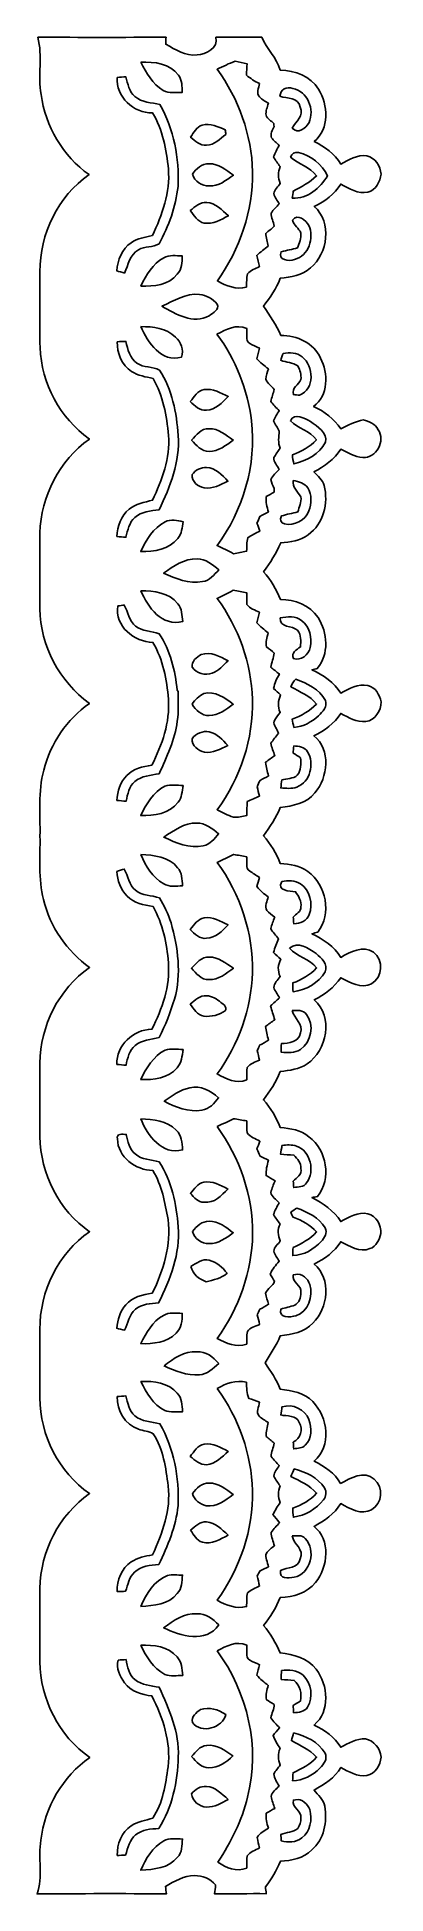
# Model space of a CAD drawing. Header units: centimetres. Extents: x -2.5 to 2.5, y -13.4 to 13.4.
import ezdxf

# ---------------------------------------------------------------- set-up
doc = ezdxf.new("R2010")
doc.units = ezdxf.units.CM
doc.header["$MEASUREMENT"] = 0
doc.layers.add('Camada 1', color=7, linetype='Continuous')

msp = doc.modelspace()

# ---------------------------------------------------------------- linework, layer by layer
at = {"layer": 'Camada 1', "color": 156}
for points, knots in [([(-2.51071, 13.4052), (-1.89301, 13.4052), (-1.27528, 13.40272), (-0.65792, 13.40696), (-0.65792, 13.40696), (-0.65863, 13.38121), (-0.6604, 13.33005), (-0.66145, 13.3043), (-0.66145, 13.3043), (-0.52246, 13.2274), (-0.3757, 13.13391), (-0.2092, 13.15049), (-0.2092, 13.15049), (-0.07549, 13.16108), (0.10159, 13.24609), (0.06314, 13.40696), (0.06314, 13.40696), (0.28397, 13.4052), (0.50446, 13.40767), (0.72531, 13.4052), (0.72531, 13.4052), (0.79728, 13.23798), (0.93944, 13.11027), (0.99377, 12.93247), (0.99377, 12.93247), (1.20543, 12.92577), (1.4298, 12.84358), (1.54552, 12.6559), (1.54552, 12.6559), (1.68627, 12.42871), (1.7078, 12.08369), (1.48378, 11.90025), (1.48378, 11.90025), (1.63405, 11.82122), (1.78118, 11.72386), (1.86831, 11.57323), (1.86831, 11.57323), (1.98296, 11.63637), (2.1075, 11.71575), (2.24437, 11.6914), (2.24437, 11.6914), (2.36714, 11.66847), (2.43628, 11.545), (2.45215, 11.43035), (2.45215, 11.43035), (2.43382, 11.32275), (2.37912, 11.19786), (2.2613, 11.1707), (2.2613, 11.1707), (2.11949, 11.13895), (1.98683, 11.21868), (1.86796, 11.285), (1.86796, 11.285), (1.77906, 11.13825), (1.63829, 11.03488), (1.48483, 10.96362), (1.48483, 10.96362), (1.74308, 10.73291), (1.68451, 10.28276), (1.42875, 10.07356), (1.42875, 10.07356), (1.30986, 9.96773), (1.14723, 9.94057), (0.99413, 9.92611), (0.99413, 9.92611), (0.93802, 9.77758), (0.84842, 9.64635), (0.7493, 9.52394), (0.7493, 9.52394), (0.84137, 9.38705), (0.93698, 9.25159), (1.00329, 9.09919), (1.00329, 9.09919), (1.23472, 9.10201), (1.47672, 8.99054), (1.57726, 8.77287), (1.57726, 8.77287), (1.68451, 8.55062), (1.69686, 8.23101), (1.4746, 8.07366), (1.4746, 8.07366), (1.63264, 8.0024), (1.77375, 7.89515), (1.86901, 7.74876), (1.86901, 7.74876), (1.97026, 7.80803), (2.08033, 7.85001), (2.19321, 7.88246), (2.19321, 7.88246), (2.27507, 7.85424), (2.36855, 7.8246), (2.4077, 7.73852), (2.4077, 7.73852), (2.52024, 7.58013), (2.3823, 7.3233), (2.18617, 7.33565), (2.18617, 7.33565), (2.07115, 7.34447), (1.96849, 7.40304), (1.86972, 7.45737), (1.86972, 7.45737), (1.77517, 7.31166), (1.6323, 7.2076), (1.47954, 7.12964), (1.47954, 7.12964), (1.53811, 7.07107), (1.60301, 7.01286), (1.62842, 6.93101), (1.62842, 6.93101), (1.69121, 6.67807), (1.6189, 6.37611), (1.39664, 6.22158), (1.39664, 6.22158), (1.28447, 6.13127), (1.1377, 6.11575), (0.99976, 6.10446), (0.99976, 6.10446), (0.93627, 5.95453), (0.84807, 5.81766), (0.75211, 5.68678), (0.75211, 5.68678), (0.85794, 5.56965), (0.93698, 5.4317), (0.99659, 5.28601), (0.99659, 5.28601), (1.20509, 5.28601), (1.42063, 5.20312), (1.53952, 5.02425), (1.53952, 5.02425), (1.67852, 4.80835), (1.70215, 4.49545), (1.52788, 4.29119), (1.52788, 4.29119), (1.50883, 4.28625), (1.47002, 4.27636), (1.45097, 4.27177), (1.45097, 4.27177), (1.61571, 4.19488), (1.77095, 4.08869), (1.86937, 3.93206), (1.86937, 3.93206), (1.98754, 4.00015), (2.11949, 4.07423), (2.2613, 4.04354), (2.2613, 4.04354), (2.37067, 4.02201), (2.4271, 3.90771), (2.45039, 3.80894), (2.45039, 3.80894), (2.45215, 3.68158), (2.3622, 3.54117), (2.22919, 3.52319), (2.22919, 3.52319), (2.09797, 3.5133), (1.97979, 3.57964), (1.86867, 3.64031), (1.86867, 3.64031), (1.77517, 3.49532), (1.63442, 3.3916), (1.48096, 3.31752), (1.48096, 3.31752), (1.72931, 3.11643), (1.68416, 2.71744), (1.49401, 2.49237), (1.49401, 2.49237), (1.37266, 2.34138), (1.17474, 2.30433), (0.99342, 2.28282), (0.99342, 2.28282), (0.93698, 2.13325), (0.84632, 2.0013), (0.75035, 1.87466), (0.75035, 1.87466), (0.85514, 1.75682), (0.93661, 1.62031), (0.99413, 1.47319), (0.99413, 1.47319), (1.13242, 1.46297), (1.28023, 1.44392), (1.39312, 1.35536), (1.39312, 1.35536), (1.66122, 1.16662), (1.74025, 0.744), (1.53528, 0.48224), (1.53528, 0.48224), (1.50741, 0.47412), (1.47954, 0.46601), (1.45204, 0.45755), (1.45204, 0.45755), (1.615, 0.37853), (1.77341, 0.27622), (1.86831, 0.11711), (1.86831, 0.11711), (2.00554, 0.19897), (2.19039, 0.29562), (2.34138, 0.19085), (2.34138, 0.19085), (2.48884, 0.07584), (2.47473, -0.16756), (2.31422, -0.26387), (2.31422, -0.26387), (2.16252, -0.3429), (2.00235, -0.24377), (1.86689, -0.17673), (1.86689, -0.17673), (1.77411, -0.31962), (1.63512, -0.42228), (1.48378, -0.49564), (1.48378, -0.49564), (1.76072, -0.73766), (1.67498, -1.22943), (1.38077, -1.42027), (1.38077, -1.42027), (1.26787, -1.50106), (1.12535, -1.51129), (0.99272, -1.53282), (0.99272, -1.53282), (0.93661, -1.68239), (0.84632, -1.81434), (0.74965, -1.94027), (0.74965, -1.94027), (0.85302, -2.0588), (0.93661, -2.19357), (0.99377, -2.34032), (0.99377, -2.34032), (1.13841, -2.35444), (1.29433, -2.37418), (1.40864, -2.47261), (1.40864, -2.47261), (1.66828, -2.66452), (1.73567, -3.08044), (1.53282, -3.33621), (1.53282, -3.33621), (1.50529, -3.34115), (1.47778, -3.3461), (1.45062, -3.35138), (1.45062, -3.35138), (1.61113, -3.43746), (1.76988, -3.53871), (1.86796, -3.6971), (1.86796, -3.6971), (1.9879, -3.63573), (2.11561, -3.55247), (2.25707, -3.58422), (2.25707, -3.58422), (2.38125, -3.61492), (2.45533, -3.74896), (2.44827, -3.87103), (2.44827, -3.87103), (2.42217, -3.95605), (2.38371, -4.06118), (2.28952, -4.08905), (2.28952, -4.08905), (2.141, -4.14725), (1.9946, -4.05518), (1.86655, -3.98955), (1.86655, -3.98955), (1.77623, -4.13456), (1.63583, -4.23615), (1.48483, -4.31129), (1.48483, -4.31129), (1.73567, -4.52649), (1.68521, -4.94841), (1.46507, -5.16607), (1.46507, -5.16607), (1.34267, -5.29554), (1.16099, -5.32765), (0.99236, -5.34775), (0.99236, -5.34775), (0.94226, -5.49027), (0.84737, -5.60846), (0.77399, -5.73792), (0.77399, -5.73792), (0.85372, -5.86105), (0.94156, -5.98063), (0.99272, -6.11998), (0.99272, -6.11998), (1.16063, -6.14045), (1.3416, -6.17044), (1.46437, -6.29884), (1.46437, -6.29884), (1.68275, -6.52039), (1.73848, -6.94231), (1.48307, -7.15822), (1.48307, -7.15822), (1.63335, -7.2337), (1.78152, -7.3293), (1.86548, -7.48064), (1.86548, -7.48064), (2.00837, -7.40516), (2.20451, -7.28591), (2.3502, -7.41997), (2.3502, -7.41997), (2.49344, -7.53285), (2.46979, -7.76993), (2.31315, -7.85883), (2.31315, -7.85883), (2.1657, -7.9449), (1.99918, -7.84294), (1.86867, -7.77098), (1.86867, -7.77098), (1.77765, -7.91951), (1.6323, -8.02004), (1.48132, -8.09978), (1.48132, -8.09978), (1.7272, -8.2938), (1.68592, -8.68749), (1.50213, -8.90939), (1.50213, -8.90939), (1.37936, -9.06215), (1.18215, -9.12106), (0.99272, -9.12777), (0.99272, -9.12777), (0.93732, -9.27522), (0.84807, -9.4054), (0.75352, -9.53028), (0.75352, -9.53028), (0.8449, -9.65553), (0.93873, -9.78076), (0.9913, -9.92857), (0.9913, -9.92857), (1.18392, -9.94867), (1.39171, -10.00019), (1.51482, -10.16387), (1.51482, -10.16387), (1.68485, -10.39424), (1.7212, -10.77029), (1.48271, -10.96892), (1.48271, -10.96892), (1.63476, -11.04229), (1.7787, -11.14212), (1.86655, -11.28994), (1.86655, -11.28994), (1.97801, -11.23209), (2.09444, -11.16224), (2.22496, -11.16965), (2.22496, -11.16965), (2.3502, -11.18904), (2.43769, -11.31005), (2.45109, -11.43105), (2.45109, -11.43105), (2.44193, -11.54852), (2.36819, -11.67377), (2.24472, -11.69811), (2.24472, -11.69811), (2.10819, -11.72245), (1.98472, -11.64132), (1.86937, -11.58168), (1.86937, -11.58168), (1.77977, -11.73091), (1.63264, -11.82863), (1.48166, -11.908), (1.48166, -11.908), (1.54235, -11.97785), (1.61712, -12.04489), (1.63653, -12.14013), (1.63653, -12.14013), (1.67745, -12.36345), (1.62665, -12.61991), (1.44814, -12.77338), (1.44814, -12.77338), (1.33032, -12.89368), (1.15639, -12.92613), (0.99484, -12.93741), (0.99484, -12.93741), (0.93944, -13.06829), (0.87171, -13.19494), (0.77927, -13.30395), (0.77927, -13.30395), (0.78317, -13.33712), (0.78705, -13.37062), (0.79128, -13.40485), (0.79128, -13.40485), (0.54222, -13.40309), (0.29316, -13.40626), (0.04409, -13.40731), (0.04409, -13.40731), (0.04903, -13.36392), (0.05715, -13.32194), (0.05785, -13.27925), (0.05785, -13.27925), (-0.01693, -13.19213), (-0.13053, -13.13921), (-0.24553, -13.14414), (-0.24553, -13.14414), (-0.4004, -13.13956), (-0.53516, -13.22704), (-0.66569, -13.29867), (-0.66569, -13.29867), (-0.66216, -13.32583), (-0.6558, -13.38014), (-0.65263, -13.40731), (-0.65263, -13.40731), (-1.27528, -13.40202), (-1.89793, -13.40414), (-2.52095, -13.40731), (-2.52095, -13.40731), (-2.43063, -13.15895), (-2.51354, -12.88908), (-2.46661, -12.63332), (-2.46661, -12.63332), (-2.4137, -12.15743), (-2.15018, -11.71327), (-1.76001, -11.43599), (-1.76001, -11.43599), (-2.20839, -11.12943), (-2.47473, -10.59356), (-2.48072, -10.05416), (-2.48072, -10.05416), (-2.47967, -9.70104), (-2.48038, -9.34826), (-2.48002, -8.99512), (-2.48002, -8.99512), (-2.47156, -8.4603), (-2.2038, -7.93326), (-1.76318, -7.62599), (-1.76318, -7.62599), (-2.20661, -7.31485), (-2.47791, -6.78532), (-2.48038, -6.24487), (-2.48038, -6.24487), (-2.48002, -5.91467), (-2.47967, -5.58446), (-2.48072, -5.25463), (-2.48072, -5.25463), (-2.48496, -4.70675), (-2.21721, -4.15571), (-1.76176, -3.84422), (-1.76176, -3.84422), (-2.20661, -3.538), (-2.47227, -3.00637), (-2.48038, -2.46944), (-2.48038, -2.46944), (-2.48002, -2.11666), (-2.47967, -1.76354), (-2.48072, -1.41076), (-2.48072, -1.41076), (-2.47543, -0.87241), (-2.20944, -0.33725), (-1.76318, -0.03033), (-1.76318, -0.03033), (-2.08808, 0.20954), (-2.3382, 0.55633), (-2.42746, 0.9532), (-2.42746, 0.9532), (-2.50895, 1.25201), (-2.47227, 1.5635), (-2.48002, 1.86867), (-2.48002, 1.86867), (-2.4719, 2.18651), (-2.51071, 2.51071), (-2.42393, 2.82151), (-2.42393, 2.82151), (-2.33079, 3.20922), (-2.08808, 3.55318), (-1.76564, 3.78566), (-1.76564, 3.78566), (-2.19886, 4.09963), (-2.47297, 4.61573), (-2.48038, 5.1516), (-2.48038, 5.1516), (-2.47931, 5.51673), (-2.48038, 5.88186), (-2.48002, 6.24699), (-2.48002, 6.24699), (-2.46839, 6.77862), (-2.19886, 7.29333), (-1.766, 7.60306), (-1.766, 7.60306), (-2.18968, 7.90575), (-2.4585, 8.40457), (-2.4786, 8.92492), (-2.4786, 8.92492), (-2.4825, 9.29004), (-2.47791, 9.65517), (-2.48072, 10.0203), (-2.48072, 10.0203), (-2.48214, 10.56357), (-2.22108, 11.11108), (-1.76954, 11.42153), (-1.76954, 11.42153), (-2.14665, 11.69175), (-2.40417, 12.11862), (-2.46238, 12.57935), (-2.46238, 12.57935), (-2.51283, 12.8524), (-2.43874, 13.13568), (-2.51071, 13.4052)], [0, 0, 0, 0, 0.00813008, 0.00813008, 0.00813008, 0.00813008, 0.01626016, 0.01626016, 0.01626016, 0.01626016, 0.02439024, 0.02439024, 0.02439024, 0.02439024, 0.03252033, 0.03252033, 0.03252033, 0.03252033, 0.04065041, 0.04065041, 0.04065041, 0.04065041, 0.04878049, 0.04878049, 0.04878049, 0.04878049, 0.05691057, 0.05691057, 0.05691057, 0.05691057, 0.06504065, 0.06504065, 0.06504065, 0.06504065, 0.07317073, 0.07317073, 0.07317073, 0.07317073, 0.08130081, 0.08130081, 0.08130081, 0.08130081, 0.08943089, 0.08943089, 0.08943089, 0.08943089, 0.09756098, 0.09756098, 0.09756098, 0.09756098, 0.10569106, 0.10569106, 0.10569106, 0.10569106, 0.11382114, 0.11382114, 0.11382114, 0.11382114, 0.12195122, 0.12195122, 0.12195122, 0.12195122, 0.1300813, 0.1300813, 0.1300813, 0.1300813, 0.13821138, 0.13821138, 0.13821138, 0.13821138, 0.14634146, 0.14634146, 0.14634146, 0.14634146, 0.15447154, 0.15447154, 0.15447154, 0.15447154, 0.16260163, 0.16260163, 0.16260163, 0.16260163, 0.17073171, 0.17073171, 0.17073171, 0.17073171, 0.17886179, 0.17886179, 0.17886179, 0.17886179, 0.18699187, 0.18699187, 0.18699187, 0.18699187, 0.19512195, 0.19512195, 0.19512195, 0.19512195, 0.20325203, 0.20325203, 0.20325203, 0.20325203, 0.21138211, 0.21138211, 0.21138211, 0.21138211, 0.2195122, 0.2195122, 0.2195122, 0.2195122, 0.22764228, 0.22764228, 0.22764228, 0.22764228, 0.23577236, 0.23577236, 0.23577236, 0.23577236, 0.24390244, 0.24390244, 0.24390244, 0.24390244, 0.25203252, 0.25203252, 0.25203252, 0.25203252, 0.2601626, 0.2601626, 0.2601626, 0.2601626, 0.26829268, 0.26829268, 0.26829268, 0.26829268, 0.27642276, 0.27642276, 0.27642276, 0.27642276, 0.28455285, 0.28455285, 0.28455285, 0.28455285, 0.29268293, 0.29268293, 0.29268293, 0.29268293, 0.30081301, 0.30081301, 0.30081301, 0.30081301, 0.30894309, 0.30894309, 0.30894309, 0.30894309, 0.31707317, 0.31707317, 0.31707317, 0.31707317, 0.32520325, 0.32520325, 0.32520325, 0.32520325, 0.33333333, 0.33333333, 0.33333333, 0.33333333, 0.34146341, 0.34146341, 0.34146341, 0.34146341, 0.3495935, 0.3495935, 0.3495935, 0.3495935, 0.35772358, 0.35772358, 0.35772358, 0.35772358, 0.36585366, 0.36585366, 0.36585366, 0.36585366, 0.37398374, 0.37398374, 0.37398374, 0.37398374, 0.38211382, 0.38211382, 0.38211382, 0.38211382, 0.3902439, 0.3902439, 0.3902439, 0.3902439, 0.39837398, 0.39837398, 0.39837398, 0.39837398, 0.40650407, 0.40650407, 0.40650407, 0.40650407, 0.41463415, 0.41463415, 0.41463415, 0.41463415, 0.42276423, 0.42276423, 0.42276423, 0.42276423, 0.43089431, 0.43089431, 0.43089431, 0.43089431, 0.43902439, 0.43902439, 0.43902439, 0.43902439, 0.44715447, 0.44715447, 0.44715447, 0.44715447, 0.45528455, 0.45528455, 0.45528455, 0.45528455, 0.46341463, 0.46341463, 0.46341463, 0.46341463, 0.47154472, 0.47154472, 0.47154472, 0.47154472, 0.4796748, 0.4796748, 0.4796748, 0.4796748, 0.48780488, 0.48780488, 0.48780488, 0.48780488, 0.49593496, 0.49593496, 0.49593496, 0.49593496, 0.50406504, 0.50406504, 0.50406504, 0.50406504, 0.51219512, 0.51219512, 0.51219512, 0.51219512, 0.5203252, 0.5203252, 0.5203252, 0.5203252, 0.52845528, 0.52845528, 0.52845528, 0.52845528, 0.53658537, 0.53658537, 0.53658537, 0.53658537, 0.54471545, 0.54471545, 0.54471545, 0.54471545, 0.55284553, 0.55284553, 0.55284553, 0.55284553, 0.56097561, 0.56097561, 0.56097561, 0.56097561, 0.56910569, 0.56910569, 0.56910569, 0.56910569, 0.57723577, 0.57723577, 0.57723577, 0.57723577, 0.58536585, 0.58536585, 0.58536585, 0.58536585, 0.59349593, 0.59349593, 0.59349593, 0.59349593, 0.60162602, 0.60162602, 0.60162602, 0.60162602, 0.6097561, 0.6097561, 0.6097561, 0.6097561, 0.61788618, 0.61788618, 0.61788618, 0.61788618, 0.62601626, 0.62601626, 0.62601626, 0.62601626, 0.63414634, 0.63414634, 0.63414634, 0.63414634, 0.64227642, 0.64227642, 0.64227642, 0.64227642, 0.6504065, 0.6504065, 0.6504065, 0.6504065, 0.65853659, 0.65853659, 0.65853659, 0.65853659, 0.66666667, 0.66666667, 0.66666667, 0.66666667, 0.67479675, 0.67479675, 0.67479675, 0.67479675, 0.68292683, 0.68292683, 0.68292683, 0.68292683, 0.69105691, 0.69105691, 0.69105691, 0.69105691, 0.69918699, 0.69918699, 0.69918699, 0.69918699, 0.70731707, 0.70731707, 0.70731707, 0.70731707, 0.71544715, 0.71544715, 0.71544715, 0.71544715, 0.72357724, 0.72357724, 0.72357724, 0.72357724, 0.73170732, 0.73170732, 0.73170732, 0.73170732, 0.7398374, 0.7398374, 0.7398374, 0.7398374, 0.74796748, 0.74796748, 0.74796748, 0.74796748, 0.75609756, 0.75609756, 0.75609756, 0.75609756, 0.76422764, 0.76422764, 0.76422764, 0.76422764, 0.77235772, 0.77235772, 0.77235772, 0.77235772, 0.7804878, 0.7804878, 0.7804878, 0.7804878, 0.78861789, 0.78861789, 0.78861789, 0.78861789, 0.79674797, 0.79674797, 0.79674797, 0.79674797, 0.80487805, 0.80487805, 0.80487805, 0.80487805, 0.81300813, 0.81300813, 0.81300813, 0.81300813, 0.82113821, 0.82113821, 0.82113821, 0.82113821, 0.82926829, 0.82926829, 0.82926829, 0.82926829, 0.83739837, 0.83739837, 0.83739837, 0.83739837, 0.84552846, 0.84552846, 0.84552846, 0.84552846, 0.85365854, 0.85365854, 0.85365854, 0.85365854, 0.86178862, 0.86178862, 0.86178862, 0.86178862, 0.8699187, 0.8699187, 0.8699187, 0.8699187, 0.87804878, 0.87804878, 0.87804878, 0.87804878, 0.88617886, 0.88617886, 0.88617886, 0.88617886, 0.89430894, 0.89430894, 0.89430894, 0.89430894, 0.90243902, 0.90243902, 0.90243902, 0.90243902, 0.91056911, 0.91056911, 0.91056911, 0.91056911, 0.91869919, 0.91869919, 0.91869919, 0.91869919, 0.92682927, 0.92682927, 0.92682927, 0.92682927, 0.93495935, 0.93495935, 0.93495935, 0.93495935, 0.94308943, 0.94308943, 0.94308943, 0.94308943, 0.95121951, 0.95121951, 0.95121951, 0.95121951, 0.95934959, 0.95934959, 0.95934959, 0.95934959, 0.96747967, 0.96747967, 0.96747967, 0.96747967, 0.97560976, 0.97560976, 0.97560976, 0.97560976, 0.98373984, 0.98373984, 0.98373984, 0.98373984, 1, 1, 1, 1]), ([(-1.02164, 13.04607), (-1.02164, 13.04607), (-1.02164, 13.04607), (-1.02164, 13.04607), (-1.02164, 13.04607), (-0.94156, 12.89226), (-0.85443, 12.7261), (-0.69673, 12.63932), (-0.69673, 12.63932), (-0.61453, 12.58922), (-0.51435, 12.61004), (-0.42333, 12.60933), (-0.42333, 12.60933), (-0.42791, 12.69365), (-0.42087, 12.78748), (-0.47941, 12.85627), (-0.47941, 12.85627), (-0.59867, 13.02879), (-0.82868, 13.05277), (-1.02164, 13.04607)], [0, 0, 0, 0, 0.16666667, 0.16666667, 0.16666667, 0.16666667, 0.33333333, 0.33333333, 0.33333333, 0.33333333, 0.5, 0.5, 0.5, 0.5, 0.66666667, 0.66666667, 0.66666667, 0.66666667, 1, 1, 1, 1]), ([(0.08042, 12.94694), (0.08042, 12.94694), (0.08042, 12.94694), (0.08042, 12.94694), (0.08042, 12.94694), (0.3937, 12.51795), (0.57925, 11.99515), (0.59372, 11.46351), (0.59372, 11.46351), (0.6043, 10.89906), (0.40569, 10.3452), (0.08466, 9.88589), (0.08466, 9.88589), (0.21378, 9.8118), (0.35489, 9.75888), (0.50517, 9.79699), (0.50517, 9.79699), (0.50977, 9.86049), (0.50375, 9.92575), (0.52, 9.98784), (0.52, 9.98784), (0.56373, 10.04252), (0.63324, 10.06263), (0.6932, 10.09368), (0.6932, 10.09368), (0.6805, 10.14764), (0.66781, 10.20127), (0.65475, 10.25489), (0.65475, 10.25489), (0.70731, 10.30323), (0.76376, 10.34697), (0.8202, 10.39071), (0.8202, 10.39071), (0.80362, 10.45068), (0.79058, 10.51171), (0.78281, 10.57345), (0.78281, 10.57345), (0.82479, 10.60731), (0.86818, 10.63941), (0.90735, 10.67681), (0.90735, 10.67681), (0.89534, 10.74102), (0.86359, 10.80099), (0.86077, 10.86661), (0.86077, 10.86661), (0.89534, 10.91529), (0.93839, 10.95657), (0.9793, 10.99996), (0.9793, 10.99996), (0.95074, 11.04793), (0.91193, 11.09203), (0.89923, 11.14777), (0.89923, 11.14777), (0.90735, 11.2088), (0.96097, 11.24832), (0.99413, 11.29594), (0.99413, 11.29594), (0.95637, 11.37425), (0.96061, 11.45857), (0.99272, 11.53795), (0.99272, 11.53795), (0.95919, 11.58346), (0.92287, 11.62755), (0.89605, 11.67729), (0.89605, 11.67729), (0.91722, 11.73585), (0.94862, 11.78983), (0.9772, 11.84521), (0.9772, 11.84521), (0.93944, 11.88049), (0.89992, 11.91365), (0.86747, 11.95351), (0.86747, 11.95351), (0.84278, 12.01137), (0.88265, 12.06535), (0.90346, 12.1165), (0.90346, 12.1165), (0.90311, 12.12744), (0.9024, 12.14931), (0.90204, 12.16025), (0.90204, 12.16025), (0.86359, 12.1987), (0.80751, 12.22657), (0.78809, 12.27983), (0.78809, 12.27983), (0.78034, 12.33946), (0.80822, 12.3959), (0.82196, 12.4527), (0.82196, 12.4527), (0.77823, 12.48268), (0.72813, 12.50491), (0.69144, 12.54407), (0.69144, 12.54407), (0.64065, 12.5998), (0.68579, 12.67389), (0.69108, 12.73704), (0.69108, 12.73704), (0.62512, 12.77267), (0.56056, 12.81041), (0.50375, 12.8591), (0.50375, 12.8591), (0.50729, 12.91378), (0.51082, 12.96846), (0.51435, 13.02349), (0.51435, 13.02349), (0.45614, 13.03584), (0.39828, 13.04889), (0.34079, 13.06265), (0.34079, 13.06265), (0.2533, 13.0249), (0.16686, 12.98575), (0.08042, 12.94694)], [0, 0, 0, 0, 0.03448276, 0.03448276, 0.03448276, 0.03448276, 0.06896552, 0.06896552, 0.06896552, 0.06896552, 0.10344828, 0.10344828, 0.10344828, 0.10344828, 0.13793103, 0.13793103, 0.13793103, 0.13793103, 0.17241379, 0.17241379, 0.17241379, 0.17241379, 0.20689655, 0.20689655, 0.20689655, 0.20689655, 0.24137931, 0.24137931, 0.24137931, 0.24137931, 0.27586207, 0.27586207, 0.27586207, 0.27586207, 0.31034483, 0.31034483, 0.31034483, 0.31034483, 0.34482759, 0.34482759, 0.34482759, 0.34482759, 0.37931034, 0.37931034, 0.37931034, 0.37931034, 0.4137931, 0.4137931, 0.4137931, 0.4137931, 0.44827586, 0.44827586, 0.44827586, 0.44827586, 0.48275862, 0.48275862, 0.48275862, 0.48275862, 0.51724138, 0.51724138, 0.51724138, 0.51724138, 0.55172414, 0.55172414, 0.55172414, 0.55172414, 0.5862069, 0.5862069, 0.5862069, 0.5862069, 0.62068966, 0.62068966, 0.62068966, 0.62068966, 0.65517241, 0.65517241, 0.65517241, 0.65517241, 0.68965517, 0.68965517, 0.68965517, 0.68965517, 0.72413793, 0.72413793, 0.72413793, 0.72413793, 0.75862069, 0.75862069, 0.75862069, 0.75862069, 0.79310345, 0.79310345, 0.79310345, 0.79310345, 0.82758621, 0.82758621, 0.82758621, 0.82758621, 0.86206897, 0.86206897, 0.86206897, 0.86206897, 0.89655172, 0.89655172, 0.89655172, 0.89655172, 0.93103448, 0.93103448, 0.93103448, 0.93103448, 1, 1, 1, 1]), ([(-1.36384, 12.82664), (-1.36384, 12.82664), (-1.36384, 12.82664), (-1.36384, 12.82664), (-1.36384, 12.82664), (-1.38394, 12.54372), (-1.12783, 12.31053), (-0.85302, 12.31441), (-0.85302, 12.31441), (-0.70414, 12.07099), (-0.65051, 11.78242), (-0.62371, 11.50231), (-0.62371, 11.50231), (-0.59265, 11.16506), (-0.71366, 10.84121), (-0.85443, 10.54135), (-0.85443, 10.54135), (-0.95956, 10.51912), (-1.07068, 10.50219), (-1.16028, 10.43869), (-1.16028, 10.43869), (-1.29399, 10.35015), (-1.36065, 10.18822), (-1.36771, 10.03194), (-1.36771, 10.03194), (-1.34055, 10.02417), (-1.28588, 10.0083), (-1.25871, 10.00054), (-1.25871, 10.00054), (-1.20049, 10.1159), (-1.18356, 10.26759), (-1.05762, 10.33426), (-1.05762, 10.33426), (-0.96908, 10.39565), (-0.84242, 10.36532), (-0.75847, 10.42387), (-0.75847, 10.42387), (-0.61982, 10.67928), (-0.51435, 10.96009), (-0.48436, 11.25113), (-0.48436, 11.25113), (-0.46073, 11.65895), (-0.54575, 12.07664), (-0.74648, 12.43435), (-0.74648, 12.43435), (-0.86854, 12.46328), (-1.00612, 12.46363), (-1.1063, 12.54936), (-1.1063, 12.54936), (-1.19203, 12.6185), (-1.21002, 12.73386), (-1.23647, 12.83405), (-1.23647, 12.83405), (-1.27881, 12.83229), (-1.3215, 12.82981), (-1.36384, 12.82664)], [0, 0, 0, 0, 0.06666667, 0.06666667, 0.06666667, 0.06666667, 0.13333333, 0.13333333, 0.13333333, 0.13333333, 0.2, 0.2, 0.2, 0.2, 0.26666667, 0.26666667, 0.26666667, 0.26666667, 0.33333333, 0.33333333, 0.33333333, 0.33333333, 0.4, 0.4, 0.4, 0.4, 0.46666667, 0.46666667, 0.46666667, 0.46666667, 0.53333333, 0.53333333, 0.53333333, 0.53333333, 0.6, 0.6, 0.6, 0.6, 0.66666667, 0.66666667, 0.66666667, 0.66666667, 0.73333333, 0.73333333, 0.73333333, 0.73333333, 0.8, 0.8, 0.8, 0.8, 0.86666667, 0.86666667, 0.86666667, 0.86666667, 1, 1, 1, 1]), ([(0.98882, 12.55323), (0.98882, 12.55323), (0.98882, 12.55323), (0.98882, 12.55323), (0.98882, 12.55323), (1.09185, 12.52007), (1.25694, 12.53842), (1.28128, 12.39837), (1.28128, 12.39837), (1.33809, 12.27348), (1.21884, 12.192), (1.16628, 12.09533), (1.16628, 12.09533), (1.24707, 11.99515), (1.36207, 12.09286), (1.4097, 12.1733), (1.4097, 12.1733), (1.49119, 12.36238), (1.39135, 12.63085), (1.17298, 12.66542), (1.17298, 12.66542), (1.08761, 12.70247), (0.99518, 12.64814), (0.98882, 12.55323)], [0, 0, 0, 0, 0.14285714, 0.14285714, 0.14285714, 0.14285714, 0.28571429, 0.28571429, 0.28571429, 0.28571429, 0.42857143, 0.42857143, 0.42857143, 0.42857143, 0.57142857, 0.57142857, 0.57142857, 0.57142857, 0.71428571, 0.71428571, 0.71428571, 0.71428571, 1, 1, 1, 1]), ([(-0.13404, 12.13661), (-0.13404, 12.13661), (-0.13404, 12.13661), (-0.13404, 12.13661), (-0.13404, 12.13661), (-0.21872, 12.11333), (-0.25858, 12.02936), (-0.30373, 11.96233), (-0.30373, 11.96233), (-0.23495, 11.91083), (-0.16581, 11.83675), (-0.0716, 11.84627), (-0.0716, 11.84627), (0.04127, 11.85227), (0.12381, 11.93623), (0.20637, 12.00361), (0.20637, 12.00361), (0.20425, 12.02019), (0.20072, 12.05406), (0.19897, 12.07099), (0.19897, 12.07099), (0.09384, 12.11015), (-0.01939, 12.1733), (-0.13404, 12.13661)], [0, 0, 0, 0, 0.14285714, 0.14285714, 0.14285714, 0.14285714, 0.28571429, 0.28571429, 0.28571429, 0.28571429, 0.42857143, 0.42857143, 0.42857143, 0.42857143, 0.57142857, 0.57142857, 0.57142857, 0.57142857, 0.71428571, 0.71428571, 0.71428571, 0.71428571, 1, 1, 1, 1]), ([(-0.27657, 11.42823), (-0.27657, 11.42823), (-0.27657, 11.42823), (-0.27657, 11.42823), (-0.27657, 11.42823), (-0.24623, 11.32769), (-0.1404, 11.25149), (-0.03422, 11.25784), (-0.03422, 11.25784), (0.10125, 11.25078), (0.21096, 11.34039), (0.31537, 11.41412), (0.31537, 11.41412), (0.21166, 11.49244), (0.09983, 11.58028), (-0.03703, 11.57922), (-0.03703, 11.57922), (-0.13935, 11.5824), (-0.21943, 11.50408), (-0.27657, 11.42823)], [0, 0, 0, 0, 0.16666667, 0.16666667, 0.16666667, 0.16666667, 0.33333333, 0.33333333, 0.33333333, 0.33333333, 0.5, 0.5, 0.5, 0.5, 0.66666667, 0.66666667, 0.66666667, 0.66666667, 1, 1, 1, 1]), ([(1.14158, 11.67623), (1.14158, 11.67623), (1.14158, 11.67623), (1.14158, 11.67623), (1.14158, 11.67623), (1.25552, 11.57005), (1.42628, 11.53936), (1.51835, 11.40283), (1.51835, 11.40283), (1.42168, 11.30723), (1.29892, 11.24902), (1.18145, 11.18481), (1.18145, 11.18481), (1.17756, 11.15942), (1.16981, 11.10896), (1.16592, 11.08392), (1.16592, 11.08392), (1.38782, 11.06382), (1.56915, 11.22997), (1.67815, 11.40601), (1.67815, 11.40601), (1.59173, 11.56793), (1.4411, 11.70234), (1.25835, 11.73973), (1.25835, 11.73973), (1.20509, 11.75561), (1.16028, 11.72632), (1.14158, 11.67623)], [0, 0, 0, 0, 0.125, 0.125, 0.125, 0.125, 0.25, 0.25, 0.25, 0.25, 0.375, 0.375, 0.375, 0.375, 0.5, 0.5, 0.5, 0.5, 0.625, 0.625, 0.625, 0.625, 0.75, 0.75, 0.75, 0.75, 1, 1, 1, 1]), ([(-0.30726, 10.90365), (-0.30726, 10.90365), (-0.30726, 10.90365), (-0.30726, 10.90365), (-0.30726, 10.90365), (-0.25223, 10.83344), (-0.20319, 10.7389), (-0.10617, 10.72232), (-0.10617, 10.72232), (0.0208, 10.70327), (0.13582, 10.77101), (0.24377, 10.82815), (0.24377, 10.82815), (0.14958, 10.90541), (0.06032, 11.01266), (-0.06984, 11.02006), (-0.06984, 11.02006), (-0.16544, 11.02994), (-0.23671, 10.95516), (-0.30726, 10.90365)], [0, 0, 0, 0, 0.16666667, 0.16666667, 0.16666667, 0.16666667, 0.33333333, 0.33333333, 0.33333333, 0.33333333, 0.5, 0.5, 0.5, 0.5, 0.66666667, 0.66666667, 0.66666667, 0.66666667, 1, 1, 1, 1]), ([(1.17157, 10.76466), (1.17157, 10.76466), (1.17157, 10.76466), (1.17157, 10.76466), (1.17157, 10.76466), (1.18497, 10.68775), (1.26505, 10.64894), (1.29151, 10.57839), (1.29151, 10.57839), (1.3014, 10.50325), (1.26612, 10.43269), (1.24495, 10.36284), (1.24495, 10.36284), (1.16628, 10.34415), (1.08654, 10.32898), (1.00894, 10.3071), (1.00894, 10.3071), (0.95284, 10.1861), (1.11901, 10.16353), (1.19944, 10.19775), (1.19944, 10.19775), (1.40723, 10.24431), (1.48624, 10.50995), (1.40652, 10.68881), (1.40652, 10.68881), (1.36136, 10.76325), (1.24388, 10.86484), (1.17157, 10.76466)], [0, 0, 0, 0, 0.125, 0.125, 0.125, 0.125, 0.25, 0.25, 0.25, 0.25, 0.375, 0.375, 0.375, 0.375, 0.5, 0.5, 0.5, 0.5, 0.625, 0.625, 0.625, 0.625, 0.75, 0.75, 0.75, 0.75, 1, 1, 1, 1]), ([(-0.69037, 10.22208), (-0.69037, 10.22208), (-0.69037, 10.22208), (-0.69037, 10.22208), (-0.69037, 10.22208), (-0.85231, 10.13777), (-0.94192, 9.96914), (-1.02093, 9.81321), (-1.02093, 9.81321), (-0.83502, 9.80651), (-0.61841, 9.82627), (-0.49494, 9.98396), (-0.49494, 9.98396), (-0.42403, 10.05381), (-0.42757, 10.15682), (-0.42192, 10.24854), (-0.42192, 10.24854), (-0.51152, 10.2489), (-0.60924, 10.26936), (-0.69037, 10.22208)], [0, 0, 0, 0, 0.16666667, 0.16666667, 0.16666667, 0.16666667, 0.33333333, 0.33333333, 0.33333333, 0.33333333, 0.5, 0.5, 0.5, 0.5, 0.66666667, 0.66666667, 0.66666667, 0.66666667, 1, 1, 1, 1]), ([(-0.71649, 9.52182), (-0.71649, 9.52182), (-0.71649, 9.52182), (-0.71649, 9.52182), (-0.71649, 9.52182), (-0.51647, 9.4054), (-0.26317, 9.25653), (-0.03386, 9.38388), (-0.03386, 9.38388), (0.02046, 9.42516), (0.12064, 9.47031), (0.08183, 9.55357), (0.08183, 9.55357), (0.01658, 9.62695), (-0.07301, 9.68445), (-0.17251, 9.69151), (-0.17251, 9.69151), (-0.37041, 9.71515), (-0.54434, 9.59979), (-0.71649, 9.52182)], [0, 0, 0, 0, 0.16666667, 0.16666667, 0.16666667, 0.16666667, 0.33333333, 0.33333333, 0.33333333, 0.33333333, 0.5, 0.5, 0.5, 0.5, 0.66666667, 0.66666667, 0.66666667, 0.66666667, 1, 1, 1, 1]), ([(-1.02234, 9.22761), (-1.02234, 9.22761), (-1.02234, 9.22761), (-1.02234, 9.22761), (-1.02234, 9.22761), (-0.92357, 8.99724), (-0.72531, 8.70373), (-0.43356, 8.78628), (-0.43356, 8.78628), (-0.39828, 8.89), (-0.44379, 9.0043), (-0.52139, 9.07556), (-0.52139, 9.07556), (-0.64981, 9.20891), (-0.84771, 9.22619), (-1.02234, 9.22761)], [0, 0, 0, 0, 0.2, 0.2, 0.2, 0.2, 0.4, 0.4, 0.4, 0.4, 0.6, 0.6, 0.6, 0.6, 1, 1, 1, 1]), ([(0.07902, 9.11647), (0.07902, 9.11647), (0.07902, 9.11647), (0.07902, 9.11647), (0.07902, 9.11647), (0.35277, 8.75276), (0.52069, 8.31461), (0.57855, 7.86411), (0.57855, 7.86411), (0.65088, 7.22982), (0.45685, 6.57684), (0.08113, 6.06424), (0.08113, 6.06424), (0.1605, 6.0265), (0.23953, 5.98805), (0.3175, 5.94713), (0.3175, 5.94713), (0.38064, 5.95877), (0.44379, 5.97076), (0.50729, 5.9824), (0.50729, 5.9824), (0.51152, 6.04767), (0.50482, 6.1147), (0.52458, 6.17748), (0.52458, 6.17748), (0.5782, 6.21736), (0.64028, 6.24309), (0.69919, 6.27415), (0.69919, 6.27415), (0.68509, 6.3126), (0.67098, 6.3507), (0.65722, 6.3888), (0.65722, 6.3888), (0.67098, 6.42126), (0.68509, 6.45371), (0.69956, 6.48582), (0.69956, 6.48582), (0.74048, 6.50733), (0.78139, 6.5285), (0.82267, 6.55002), (0.82267, 6.55002), (0.79903, 6.62199), (0.78458, 6.69607), (0.78809, 6.77157), (0.78809, 6.77157), (0.82797, 6.79343), (0.86783, 6.81531), (0.90769, 6.83718), (0.90769, 6.83718), (0.90664, 6.85024), (0.90452, 6.8767), (0.90311, 6.88974), (0.90311, 6.88974), (0.88582, 6.93208), (0.86642, 6.97371), (0.85653, 7.01852), (0.85653, 7.01852), (0.88159, 7.07743), (0.93415, 7.11729), (0.97649, 7.16314), (0.97649, 7.16314), (0.95144, 7.22029), (0.8957, 7.27145), (0.90275, 7.33777), (0.90275, 7.33777), (0.9285, 7.38399), (0.96061, 7.42631), (0.99094, 7.46936), (0.99094, 7.46936), (0.95849, 7.54979), (0.97189, 7.6341), (0.9793, 7.71701), (0.9793, 7.71701), (0.9532, 7.76746), (0.92145, 7.81507), (0.89712, 7.86623), (0.89712, 7.86623), (0.91617, 7.91915), (0.94862, 7.96536), (0.97861, 8.01229), (0.97861, 8.01229), (0.93732, 8.05568), (0.89288, 8.0966), (0.85865, 8.14598), (0.85865, 8.14598), (0.86959, 8.20561), (0.89288, 8.26169), (0.90523, 8.32097), (0.90523, 8.32097), (0.86713, 8.37071), (0.80503, 8.40422), (0.78563, 8.46631), (0.78563, 8.46631), (0.78563, 8.51887), (0.80856, 8.56755), (0.82303, 8.61695), (0.82303, 8.61695), (0.76376, 8.6621), (0.7052, 8.70795), (0.65298, 8.76087), (0.65298, 8.76087), (0.66745, 8.81238), (0.68121, 8.86389), (0.69497, 8.91504), (0.69497, 8.91504), (0.64698, 8.93797), (0.59796, 8.95772), (0.55245, 8.98454), (0.55245, 8.98454), (0.47837, 9.02934), (0.52351, 9.13165), (0.5094, 9.2008), (0.5094, 9.2008), (0.35665, 9.26499), (0.21096, 9.19021), (0.07902, 9.11647)], [0, 0, 0, 0, 0.03333333, 0.03333333, 0.03333333, 0.03333333, 0.06666667, 0.06666667, 0.06666667, 0.06666667, 0.1, 0.1, 0.1, 0.1, 0.13333333, 0.13333333, 0.13333333, 0.13333333, 0.16666667, 0.16666667, 0.16666667, 0.16666667, 0.2, 0.2, 0.2, 0.2, 0.23333333, 0.23333333, 0.23333333, 0.23333333, 0.26666667, 0.26666667, 0.26666667, 0.26666667, 0.3, 0.3, 0.3, 0.3, 0.33333333, 0.33333333, 0.33333333, 0.33333333, 0.36666667, 0.36666667, 0.36666667, 0.36666667, 0.4, 0.4, 0.4, 0.4, 0.43333333, 0.43333333, 0.43333333, 0.43333333, 0.46666667, 0.46666667, 0.46666667, 0.46666667, 0.5, 0.5, 0.5, 0.5, 0.53333333, 0.53333333, 0.53333333, 0.53333333, 0.56666667, 0.56666667, 0.56666667, 0.56666667, 0.6, 0.6, 0.6, 0.6, 0.63333333, 0.63333333, 0.63333333, 0.63333333, 0.66666667, 0.66666667, 0.66666667, 0.66666667, 0.7, 0.7, 0.7, 0.7, 0.73333333, 0.73333333, 0.73333333, 0.73333333, 0.76666667, 0.76666667, 0.76666667, 0.76666667, 0.8, 0.8, 0.8, 0.8, 0.83333333, 0.83333333, 0.83333333, 0.83333333, 0.86666667, 0.86666667, 0.86666667, 0.86666667, 0.9, 0.9, 0.9, 0.9, 0.93333333, 0.93333333, 0.93333333, 0.93333333, 1, 1, 1, 1]), ([(-1.36277, 9.00852), (-1.36277, 9.00852), (-1.36277, 9.00852), (-1.36277, 9.00852), (-1.36277, 9.00852), (-1.36701, 8.84449), (-1.30033, 8.6681), (-1.155, 8.58061), (-1.155, 8.58061), (-1.06327, 8.51675), (-0.95003, 8.50159), (-0.84349, 8.47831), (-0.84349, 8.47831), (-0.70238, 8.22818), (-0.64416, 7.93997), (-0.62264, 7.65598), (-0.62264, 7.65598), (-0.59655, 7.3272), (-0.71613, 7.0118), (-0.85266, 6.71934), (-0.85266, 6.71934), (-0.97048, 6.69149), (-1.09677, 6.66996), (-1.19167, 6.58847), (-1.19167, 6.58847), (-1.31197, 6.49569), (-1.3596, 6.34188), (-1.36806, 6.19583), (-1.36806, 6.19583), (-1.32467, 6.1923), (-1.28128, 6.18878), (-1.23754, 6.18559), (-1.23754, 6.18559), (-1.20967, 6.2858), (-1.19027, 6.39867), (-1.10912, 6.47206), (-1.10912, 6.47206), (-1.01177, 6.55355), (-0.87911, 6.56449), (-0.75847, 6.58247), (-0.75847, 6.58247), (-0.59689, 6.9162), (-0.45295, 7.27674), (-0.48119, 7.65493), (-0.48119, 7.65493), (-0.50623, 7.98159), (-0.56761, 8.32167), (-0.75247, 8.59895), (-0.75247, 8.59895), (-0.84842, 8.65611), (-0.9839, 8.62753), (-1.07772, 8.70055), (-1.07772, 8.70055), (-1.18321, 8.769), (-1.21002, 8.89846), (-1.23789, 9.01206), (-1.23789, 9.01206), (-1.27952, 9.01135), (-1.3215, 9.01029), (-1.36277, 9.00852)], [0, 0, 0, 0, 0.0625, 0.0625, 0.0625, 0.0625, 0.125, 0.125, 0.125, 0.125, 0.1875, 0.1875, 0.1875, 0.1875, 0.25, 0.25, 0.25, 0.25, 0.3125, 0.3125, 0.3125, 0.3125, 0.375, 0.375, 0.375, 0.375, 0.4375, 0.4375, 0.4375, 0.4375, 0.5, 0.5, 0.5, 0.5, 0.5625, 0.5625, 0.5625, 0.5625, 0.625, 0.625, 0.625, 0.625, 0.6875, 0.6875, 0.6875, 0.6875, 0.75, 0.75, 0.75, 0.75, 0.8125, 0.8125, 0.8125, 0.8125, 0.875, 0.875, 0.875, 0.875, 1, 1, 1, 1]), ([(1.03504, 8.84061), (1.03504, 8.84061), (1.03504, 8.84061), (1.03504, 8.84061), (1.03504, 8.84061), (1.02622, 8.81556), (1.00894, 8.76582), (1.00012, 8.74112), (1.00012, 8.74112), (1.0795, 8.70795), (1.17581, 8.71325), (1.24529, 8.65857), (1.24529, 8.65857), (1.28269, 8.60107), (1.29786, 8.53087), (1.29258, 8.46278), (1.29258, 8.46278), (1.26047, 8.38552), (1.15359, 8.34213), (1.18426, 8.24512), (1.18426, 8.24512), (1.20614, 8.24264), (1.24953, 8.23806), (1.27105, 8.23595), (1.27105, 8.23595), (1.49577, 8.32414), (1.4792, 8.65716), (1.30915, 8.7898), (1.30915, 8.7898), (1.23613, 8.85754), (1.12676, 8.85401), (1.03504, 8.84061)], [0, 0, 0, 0, 0.11111111, 0.11111111, 0.11111111, 0.11111111, 0.22222222, 0.22222222, 0.22222222, 0.22222222, 0.33333333, 0.33333333, 0.33333333, 0.33333333, 0.44444444, 0.44444444, 0.44444444, 0.44444444, 0.55555556, 0.55555556, 0.55555556, 0.55555556, 0.66666667, 0.66666667, 0.66666667, 0.66666667, 0.77777778, 0.77777778, 0.77777778, 0.77777778, 1, 1, 1, 1]), ([(-0.30762, 8.14317), (-0.30762, 8.14317), (-0.30762, 8.14317), (-0.30762, 8.14317), (-0.30762, 8.14317), (-0.24129, 8.08672), (-0.16968, 8.00911), (-0.07338, 8.0197), (-0.07338, 8.0197), (0.05749, 8.02852), (0.15416, 8.1294), (0.24165, 8.21619), (0.24165, 8.21619), (0.13299, 8.26876), (0.0201, 8.33684), (-0.10617, 8.31673), (-0.10617, 8.31673), (-0.20179, 8.30509), (-0.25118, 8.20949), (-0.30762, 8.14317)], [0, 0, 0, 0, 0.16666667, 0.16666667, 0.16666667, 0.16666667, 0.33333333, 0.33333333, 0.33333333, 0.33333333, 0.5, 0.5, 0.5, 0.5, 0.66666667, 0.66666667, 0.66666667, 0.66666667, 1, 1, 1, 1]), ([(1.14087, 7.86448), (1.14087, 7.86448), (1.14087, 7.86448), (1.14087, 7.86448), (1.14087, 7.86448), (1.24777, 7.75122), (1.42662, 7.72971), (1.51694, 7.59001), (1.51694, 7.59001), (1.41922, 7.49087), (1.29892, 7.41997), (1.1684, 7.37376), (1.1684, 7.37376), (1.17403, 7.33071), (1.18039, 7.28732), (1.18779, 7.24393), (1.18779, 7.24393), (1.37159, 7.28627), (1.55821, 7.38328), (1.64853, 7.55614), (1.64853, 7.55614), (1.6771, 7.69549), (1.53, 7.78615), (1.43191, 7.85495), (1.43191, 7.85495), (1.34761, 7.90115), (1.19803, 7.99218), (1.14087, 7.86448)], [0, 0, 0, 0, 0.125, 0.125, 0.125, 0.125, 0.25, 0.25, 0.25, 0.25, 0.375, 0.375, 0.375, 0.375, 0.5, 0.5, 0.5, 0.5, 0.625, 0.625, 0.625, 0.625, 0.75, 0.75, 0.75, 0.75, 1, 1, 1, 1]), ([(-0.28928, 7.58789), (-0.28928, 7.58789), (-0.28928, 7.58789), (-0.28928, 7.58789), (-0.28928, 7.58789), (-0.21907, 7.51592), (-0.14605, 7.4182), (-0.03386, 7.42562), (-0.03386, 7.42562), (0.10054, 7.42385), (0.21061, 7.51382), (0.31326, 7.58895), (0.31326, 7.58895), (0.20778, 7.66234), (0.09947, 7.75794), (-0.03774, 7.75088), (-0.03774, 7.75088), (-0.15027, 7.76145), (-0.21624, 7.6542), (-0.28928, 7.58789)], [0, 0, 0, 0, 0.16666667, 0.16666667, 0.16666667, 0.16666667, 0.33333333, 0.33333333, 0.33333333, 0.33333333, 0.5, 0.5, 0.5, 0.5, 0.66666667, 0.66666667, 0.66666667, 0.66666667, 1, 1, 1, 1]), ([(-0.28187, 7.08907), (-0.28187, 7.08907), (-0.28187, 7.08907), (-0.28187, 7.08907), (-0.28187, 7.08907), (-0.28716, 6.99065), (-0.19614, 6.91479), (-0.10688, 6.89645), (-0.10688, 6.89645), (0.01693, 6.87951), (0.12982, 6.94231), (0.23741, 6.99487), (0.23741, 6.99487), (0.15098, 7.08025), (0.06032, 7.18819), (-0.07126, 7.19137), (-0.07126, 7.19137), (-0.1538, 7.19949), (-0.23354, 7.15398), (-0.28187, 7.08907)], [0, 0, 0, 0, 0.16666667, 0.16666667, 0.16666667, 0.16666667, 0.33333333, 0.33333333, 0.33333333, 0.33333333, 0.5, 0.5, 0.5, 0.5, 0.66666667, 0.66666667, 0.66666667, 0.66666667, 1, 1, 1, 1]), ([(1.18215, 7.00617), (1.18215, 7.00617), (1.18215, 7.00617), (1.18215, 7.00617), (1.18215, 7.00617), (1.16134, 6.90421), (1.24495, 6.84423), (1.29222, 6.76768), (1.29222, 6.76768), (1.29962, 6.6922), (1.26894, 6.62057), (1.2467, 6.55038), (1.2467, 6.55038), (1.16804, 6.52992), (1.08761, 6.5165), (1.01035, 6.49252), (1.01035, 6.49252), (0.98495, 6.43466), (0.99905, 6.39621), (1.05304, 6.3775), (1.05304, 6.3775), (1.19345, 6.34824), (1.35784, 6.42513), (1.40616, 6.56483), (1.40616, 6.56483), (1.44356, 6.66996), (1.4552, 6.79872), (1.39242, 6.89645), (1.39242, 6.89645), (1.34513, 6.9677), (1.25835, 6.98534), (1.18215, 7.00617)], [0, 0, 0, 0, 0.11111111, 0.11111111, 0.11111111, 0.11111111, 0.22222222, 0.22222222, 0.22222222, 0.22222222, 0.33333333, 0.33333333, 0.33333333, 0.33333333, 0.44444444, 0.44444444, 0.44444444, 0.44444444, 0.55555556, 0.55555556, 0.55555556, 0.55555556, 0.66666667, 0.66666667, 0.66666667, 0.66666667, 0.77777778, 0.77777778, 0.77777778, 0.77777778, 1, 1, 1, 1]), ([(-0.67027, 6.40608), (-0.67027, 6.40608), (-0.67027, 6.40608), (-0.67027, 6.40608), (-0.67027, 6.40608), (-0.84525, 6.32319), (-0.94226, 6.14469), (-1.02305, 5.97817), (-1.02305, 5.97817), (-0.8329, 5.97746), (-0.61066, 6.00392), (-0.48753, 6.16832), (-0.48753, 6.16832), (-0.4265, 6.23359), (-0.42721, 6.32777), (-0.41027, 6.40997), (-0.41027, 6.40997), (-0.4953, 6.42654), (-0.58949, 6.45054), (-0.67027, 6.40608)], [0, 0, 0, 0, 0.16666667, 0.16666667, 0.16666667, 0.16666667, 0.33333333, 0.33333333, 0.33333333, 0.33333333, 0.5, 0.5, 0.5, 0.5, 0.66666667, 0.66666667, 0.66666667, 0.66666667, 1, 1, 1, 1]), ([(-0.69179, 5.66666), (-0.69179, 5.66666), (-0.69179, 5.66666), (-0.69179, 5.66666), (-0.69179, 5.66666), (-0.51788, 5.58835), (-0.32561, 5.50226), (-0.13124, 5.54426), (-0.13124, 5.54426), (-0.0268, 5.55554), (0.03844, 5.64373), (0.10407, 5.715), (0.10407, 5.715), (0.0141, 5.78979), (-0.08502, 5.87409), (-0.2092, 5.87199), (-0.2092, 5.87199), (-0.39334, 5.87974), (-0.54751, 5.76509), (-0.69179, 5.66666)], [0, 0, 0, 0, 0.16666667, 0.16666667, 0.16666667, 0.16666667, 0.33333333, 0.33333333, 0.33333333, 0.33333333, 0.5, 0.5, 0.5, 0.5, 0.66666667, 0.66666667, 0.66666667, 0.66666667, 1, 1, 1, 1]), ([(-1.0227, 5.41338), (-1.0227, 5.41338), (-1.0227, 5.41338), (-1.0227, 5.41338), (-1.0227, 5.41338), (-0.92216, 5.17313), (-0.71649, 4.89055), (-0.41697, 4.9671), (-0.41697, 4.9671), (-0.42791, 5.05566), (-0.42157, 5.15725), (-0.4893, 5.22534), (-0.4893, 5.22534), (-0.61348, 5.38797), (-0.83361, 5.40985), (-1.0227, 5.41338)], [0, 0, 0, 0, 0.2, 0.2, 0.2, 0.2, 0.4, 0.4, 0.4, 0.4, 0.6, 0.6, 0.6, 0.6, 1, 1, 1, 1]), ([(0.31467, 5.41867), (0.31467, 5.41867), (0.31467, 5.41867), (0.31467, 5.41867), (0.31467, 5.41867), (0.23741, 5.37669), (0.15875, 5.33822), (0.07972, 5.30048), (0.07972, 5.30048), (0.39546, 4.8835), (0.57114, 4.36455), (0.59336, 3.84315), (0.59336, 3.84315), (0.60501, 3.27554), (0.41768, 2.70651), (0.08078, 2.25), (0.08078, 2.25), (0.15804, 2.21156), (0.23388, 2.16958), (0.31574, 2.14029), (0.31574, 2.14029), (0.38099, 2.13747), (0.4452, 2.15406), (0.50977, 2.16429), (0.50977, 2.16429), (0.51118, 2.23237), (0.51187, 2.30046), (0.51647, 2.36855), (0.51647, 2.36855), (0.57502, 2.39501), (0.63465, 2.41935), (0.69391, 2.4451), (0.69391, 2.4451), (0.68226, 2.49132), (0.67027, 2.53717), (0.65792, 2.58268), (0.65792, 2.58268), (0.67203, 2.61338), (0.6865, 2.64371), (0.70131, 2.6737), (0.70131, 2.6737), (0.74259, 2.69487), (0.78387, 2.71638), (0.82479, 2.7379), (0.82479, 2.7379), (0.80573, 2.80282), (0.78987, 2.86843), (0.78034, 2.93511), (0.78034, 2.93511), (0.82479, 2.96721), (0.86959, 2.99931), (0.9151, 3.03072), (0.9151, 3.03072), (0.895, 3.09033), (0.86924, 3.14854), (0.85724, 3.21027), (0.85724, 3.21027), (0.89076, 3.26073), (0.93274, 3.30446), (0.96838, 3.3535), (0.96838, 3.3535), (0.95003, 3.41347), (0.89464, 3.46499), (0.90311, 3.5306), (0.90311, 3.5306), (0.9292, 3.57433), (0.96131, 3.61385), (0.99236, 3.65441), (0.99236, 3.65441), (0.95391, 3.73768), (0.96097, 3.82551), (0.99905, 3.90735), (0.99905, 3.90735), (0.96519, 3.93912), (0.93132, 3.9705), (0.89782, 4.0012), (0.89782, 4.0012), (0.9091, 4.07634), (0.94333, 4.14443), (0.98071, 4.20933), (0.98071, 4.20933), (0.93909, 4.24215), (0.89712, 4.2746), (0.85583, 4.30671), (0.85583, 4.30671), (0.86854, 4.37656), (0.89393, 4.44324), (0.90769, 4.51272), (0.90769, 4.51272), (0.87241, 4.54625), (0.83043, 4.57234), (0.79233, 4.60162), (0.79233, 4.60162), (0.78351, 4.67042), (0.79728, 4.73816), (0.82055, 4.80272), (0.82055, 4.80272), (0.762, 4.84893), (0.70484, 4.8962), (0.65405, 4.95053), (0.65405, 4.95053), (0.66781, 5.00097), (0.68121, 5.05107), (0.69427, 5.10151), (0.69427, 5.10151), (0.63253, 5.13644), (0.54856, 5.14879), (0.51257, 5.21616), (0.51257, 5.21616), (0.50765, 5.2719), (0.51011, 5.32729), (0.51011, 5.38268), (0.51011, 5.38268), (0.4452, 5.39574), (0.37994, 5.40807), (0.31467, 5.41867)], [0, 0, 0, 0, 0.03333333, 0.03333333, 0.03333333, 0.03333333, 0.06666667, 0.06666667, 0.06666667, 0.06666667, 0.1, 0.1, 0.1, 0.1, 0.13333333, 0.13333333, 0.13333333, 0.13333333, 0.16666667, 0.16666667, 0.16666667, 0.16666667, 0.2, 0.2, 0.2, 0.2, 0.23333333, 0.23333333, 0.23333333, 0.23333333, 0.26666667, 0.26666667, 0.26666667, 0.26666667, 0.3, 0.3, 0.3, 0.3, 0.33333333, 0.33333333, 0.33333333, 0.33333333, 0.36666667, 0.36666667, 0.36666667, 0.36666667, 0.4, 0.4, 0.4, 0.4, 0.43333333, 0.43333333, 0.43333333, 0.43333333, 0.46666667, 0.46666667, 0.46666667, 0.46666667, 0.5, 0.5, 0.5, 0.5, 0.53333333, 0.53333333, 0.53333333, 0.53333333, 0.56666667, 0.56666667, 0.56666667, 0.56666667, 0.6, 0.6, 0.6, 0.6, 0.63333333, 0.63333333, 0.63333333, 0.63333333, 0.66666667, 0.66666667, 0.66666667, 0.66666667, 0.7, 0.7, 0.7, 0.7, 0.73333333, 0.73333333, 0.73333333, 0.73333333, 0.76666667, 0.76666667, 0.76666667, 0.76666667, 0.8, 0.8, 0.8, 0.8, 0.83333333, 0.83333333, 0.83333333, 0.83333333, 0.86666667, 0.86666667, 0.86666667, 0.86666667, 0.9, 0.9, 0.9, 0.9, 0.93333333, 0.93333333, 0.93333333, 0.93333333, 1, 1, 1, 1]), ([(-1.3529, 5.19289), (-1.3529, 5.19289), (-1.3529, 5.19289), (-1.3529, 5.19289), (-1.3529, 5.19289), (-1.40299, 4.90114), (-1.11901, 4.67077), (-0.84632, 4.66619), (-0.84632, 4.66619), (-0.70131, 4.41747), (-0.64628, 4.1282), (-0.62301, 3.84493), (-0.62301, 3.84493), (-0.59867, 3.51013), (-0.71472, 3.18593), (-0.86325, 2.89172), (-0.86325, 2.89172), (-0.99342, 2.87655), (-1.13171, 2.8448), (-1.22344, 2.74389), (-1.22344, 2.74389), (-1.32045, 2.65007), (-1.3589, 2.51529), (-1.36771, 2.38441), (-1.36771, 2.38441), (-1.32396, 2.38019), (-1.27952, 2.37596), (-1.23542, 2.37277), (-1.23542, 2.37277), (-1.21143, 2.47438), (-1.19133, 2.58692), (-1.10808, 2.65852), (-1.10808, 2.65852), (-1.01035, 2.74038), (-0.877, 2.74496), (-0.75742, 2.76965), (-0.75742, 2.76965), (-0.64487, 3.01201), (-0.53092, 3.26002), (-0.4953, 3.52743), (-0.4953, 3.52743), (-0.47166, 3.66888), (-0.4826, 3.81316), (-0.48331, 3.95569), (-0.48331, 3.95569), (-0.48331, 3.95569), (-0.49776, 3.9751), (-0.49776, 3.9751), (-0.49776, 3.9751), (-0.52458, 4.26013), (-0.59477, 4.55048), (-0.75564, 4.79107), (-0.75564, 4.79107), (-0.86713, 4.8334), (-1.00224, 4.81858), (-1.09677, 4.90149), (-1.09677, 4.90149), (-1.1952, 4.97487), (-1.20261, 5.10645), (-1.26118, 5.20593), (-1.26118, 5.20593), (-1.2841, 5.20276), (-1.32997, 5.19606), (-1.3529, 5.19289)], [0, 0, 0, 0, 0.05882353, 0.05882353, 0.05882353, 0.05882353, 0.11764706, 0.11764706, 0.11764706, 0.11764706, 0.17647059, 0.17647059, 0.17647059, 0.17647059, 0.23529412, 0.23529412, 0.23529412, 0.23529412, 0.29411765, 0.29411765, 0.29411765, 0.29411765, 0.35294118, 0.35294118, 0.35294118, 0.35294118, 0.41176471, 0.41176471, 0.41176471, 0.41176471, 0.47058824, 0.47058824, 0.47058824, 0.47058824, 0.52941176, 0.52941176, 0.52941176, 0.52941176, 0.58823529, 0.58823529, 0.58823529, 0.58823529, 0.64705882, 0.64705882, 0.64705882, 0.64705882, 0.70588235, 0.70588235, 0.70588235, 0.70588235, 0.76470588, 0.76470588, 0.76470588, 0.76470588, 0.82352941, 0.82352941, 0.82352941, 0.82352941, 0.88235294, 0.88235294, 0.88235294, 0.88235294, 1, 1, 1, 1]), ([(0.99236, 5.0232), (0.99236, 5.0232), (0.99236, 5.0232), (0.99236, 5.0232), (0.99236, 5.0232), (0.98495, 4.86938), (1.16275, 4.9163), (1.24495, 4.84152), (1.24495, 4.84152), (1.29928, 4.77378), (1.29117, 4.68347), (1.28658, 4.60233), (1.28658, 4.60233), (1.22872, 4.5593), (1.14969, 4.51979), (1.18321, 4.43264), (1.18321, 4.43264), (1.29292, 4.3942), (1.40299, 4.48839), (1.42733, 4.5921), (1.42733, 4.5921), (1.45345, 4.72934), (1.42451, 4.89372), (1.30386, 4.97874), (1.30386, 4.97874), (1.21849, 5.05495), (1.09607, 5.03378), (0.99236, 5.0232)], [0, 0, 0, 0, 0.125, 0.125, 0.125, 0.125, 0.25, 0.25, 0.25, 0.25, 0.375, 0.375, 0.375, 0.375, 0.5, 0.5, 0.5, 0.5, 0.625, 0.625, 0.625, 0.625, 0.75, 0.75, 0.75, 0.75, 1, 1, 1, 1]), ([(-0.14887, 4.49155), (-0.14887, 4.49155), (-0.14887, 4.49155), (-0.14887, 4.49155), (-0.14887, 4.49155), (-0.21449, 4.45487), (-0.2942, 4.39137), (-0.27834, 4.30671), (-0.27834, 4.30671), (-0.21802, 4.21604), (-0.08995, 4.18182), (0.00987, 4.2231), (0.00987, 4.2231), (0.10266, 4.25838), (0.17003, 4.33422), (0.23917, 4.40195), (0.23917, 4.40195), (0.12064, 4.46156), (-0.01269, 4.53777), (-0.14887, 4.49155)], [0, 0, 0, 0, 0.16666667, 0.16666667, 0.16666667, 0.16666667, 0.33333333, 0.33333333, 0.33333333, 0.33333333, 0.5, 0.5, 0.5, 0.5, 0.66666667, 0.66666667, 0.66666667, 0.66666667, 1, 1, 1, 1]), ([(1.14687, 4.02695), (1.14687, 4.02695), (1.14687, 4.02695), (1.14687, 4.02695), (1.14687, 4.02695), (1.27423, 3.94757), (1.42346, 3.8996), (1.51835, 3.77542), (1.51835, 3.77542), (1.42063, 3.67454), (1.2968, 3.6061), (1.16557, 3.55847), (1.16557, 3.55847), (1.17264, 3.51861), (1.18004, 3.47873), (1.19133, 3.43958), (1.19133, 3.43958), (1.32608, 3.44452), (1.44673, 3.52071), (1.54657, 3.60574), (1.54657, 3.60574), (1.60372, 3.6636), (1.68275, 3.73979), (1.64535, 3.82939), (1.64535, 3.82939), (1.56138, 3.99413), (1.37971, 4.07246), (1.21637, 4.13702), (1.21637, 4.13702), (1.19097, 4.10174), (1.15992, 4.06929), (1.14687, 4.02695)], [0, 0, 0, 0, 0.11111111, 0.11111111, 0.11111111, 0.11111111, 0.22222222, 0.22222222, 0.22222222, 0.22222222, 0.33333333, 0.33333333, 0.33333333, 0.33333333, 0.44444444, 0.44444444, 0.44444444, 0.44444444, 0.55555556, 0.55555556, 0.55555556, 0.55555556, 0.66666667, 0.66666667, 0.66666667, 0.66666667, 0.77777778, 0.77777778, 0.77777778, 0.77777778, 1, 1, 1, 1]), ([(-0.27975, 3.77472), (-0.27975, 3.77472), (-0.27975, 3.77472), (-0.27975, 3.77472), (-0.27975, 3.77472), (-0.22754, 3.68899), (-0.14111, 3.60644), (-0.03386, 3.60961), (-0.03386, 3.60961), (0.10089, 3.61032), (0.21061, 3.69992), (0.31503, 3.77401), (0.31503, 3.77401), (0.19437, 3.86574), (0.04938, 3.97087), (-0.11112, 3.92852), (-0.11112, 3.92852), (-0.18133, 3.89536), (-0.23636, 3.83786), (-0.27975, 3.77472)], [0, 0, 0, 0, 0.16666667, 0.16666667, 0.16666667, 0.16666667, 0.33333333, 0.33333333, 0.33333333, 0.33333333, 0.5, 0.5, 0.5, 0.5, 0.66666667, 0.66666667, 0.66666667, 0.66666667, 1, 1, 1, 1]), ([(-0.28117, 3.27483), (-0.28117, 3.27483), (-0.28117, 3.27483), (-0.28117, 3.27483), (-0.28117, 3.27483), (-0.28609, 3.175), (-0.19297, 3.09845), (-0.10266, 3.07974), (-0.10266, 3.07974), (0.01869, 3.06458), (0.12946, 3.12773), (0.23529, 3.17641), (0.23529, 3.17641), (0.16262, 3.26002), (0.08042, 3.34856), (-0.03174, 3.37326), (-0.03174, 3.37326), (-0.12522, 3.39548), (-0.22577, 3.35104), (-0.28117, 3.27483)], [0, 0, 0, 0, 0.16666667, 0.16666667, 0.16666667, 0.16666667, 0.33333333, 0.33333333, 0.33333333, 0.33333333, 0.5, 0.5, 0.5, 0.5, 0.66666667, 0.66666667, 0.66666667, 0.66666667, 1, 1, 1, 1]), ([(1.18745, 3.17112), (1.18745, 3.17112), (1.18745, 3.17112), (1.18745, 3.17112), (1.18745, 3.17112), (1.18463, 3.13655), (1.18215, 3.10198), (1.18004, 3.06704), (1.18004, 3.06704), (1.21567, 3.04446), (1.25165, 3.0219), (1.28763, 2.99931), (1.28763, 2.99931), (1.28975, 2.91465), (1.30174, 2.81727), (1.24001, 2.74849), (1.24001, 2.74849), (1.18039, 2.69134), (1.09007, 2.7051), (1.01635, 2.6804), (1.01635, 2.6804), (1.01247, 2.65148), (1.00471, 2.59326), (1.00083, 2.56399), (1.00083, 2.56399), (1.07738, 2.56222), (1.15851, 2.54635), (1.23189, 2.57739), (1.23189, 2.57739), (1.42733, 2.64724), (1.49224, 2.91923), (1.38852, 3.08715), (1.38852, 3.08715), (1.34725, 3.16018), (1.26188, 3.16793), (1.18745, 3.17112)], [0, 0, 0, 0, 0.1, 0.1, 0.1, 0.1, 0.2, 0.2, 0.2, 0.2, 0.3, 0.3, 0.3, 0.3, 0.4, 0.4, 0.4, 0.4, 0.5, 0.5, 0.5, 0.5, 0.6, 0.6, 0.6, 0.6, 0.7, 0.7, 0.7, 0.7, 0.8, 0.8, 0.8, 0.8, 1, 1, 1, 1]), ([(-0.67274, 2.59079), (-0.67274, 2.59079), (-0.67274, 2.59079), (-0.67274, 2.59079), (-0.67274, 2.59079), (-0.84278, 2.50472), (-0.94226, 2.3315), (-1.0227, 2.16641), (-1.0227, 2.16641), (-0.83149, 2.16288), (-0.60537, 2.18968), (-0.48365, 2.35691), (-0.48365, 2.35691), (-0.42686, 2.42393), (-0.42615, 2.516), (-0.41098, 2.5982), (-0.41098, 2.5982), (-0.49812, 2.60278), (-0.58737, 2.61408), (-0.67274, 2.59079)], [0, 0, 0, 0, 0.16666667, 0.16666667, 0.16666667, 0.16666667, 0.33333333, 0.33333333, 0.33333333, 0.33333333, 0.5, 0.5, 0.5, 0.5, 0.66666667, 0.66666667, 0.66666667, 0.66666667, 1, 1, 1, 1]), ([(-0.69037, 1.85525), (-0.69037, 1.85525), (-0.69037, 1.85525), (-0.69037, 1.85525), (-0.69037, 1.85525), (-0.51647, 1.76564), (-0.31715, 1.68804), (-0.11888, 1.72931), (-0.11888, 1.72931), (-0.02117, 1.74907), (0.04127, 1.83198), (0.103, 1.90287), (0.103, 1.90287), (0.01235, 1.97767), (-0.08819, 2.05705), (-0.21201, 2.05809), (-0.21201, 2.05809), (-0.39299, 2.06233), (-0.54539, 1.94909), (-0.69037, 1.85525)], [0, 0, 0, 0, 0.16666667, 0.16666667, 0.16666667, 0.16666667, 0.33333333, 0.33333333, 0.33333333, 0.33333333, 0.5, 0.5, 0.5, 0.5, 0.66666667, 0.66666667, 0.66666667, 0.66666667, 1, 1, 1, 1]), ([(-1.36913, 1.35819), (-1.36913, 1.35819), (-1.36913, 1.35819), (-1.36913, 1.35819), (-1.36913, 1.35819), (-1.35784, 1.22872), (-1.31797, 1.09502), (-1.22025, 1.00365), (-1.22025, 1.00365), (-1.12253, 0.90204), (-0.97861, 0.87383), (-0.8449, 0.85124), (-0.8449, 0.85124), (-0.70414, 0.60359), (-0.64557, 0.3182), (-0.62301, 0.03668), (-0.62301, 0.03668), (-0.5976, -0.2988), (-0.71261, -0.62512), (-0.86218, -0.92004), (-0.86218, -0.92004), (-1.13383, -0.92533), (-1.37478, -1.15111), (-1.36806, -1.42875), (-1.36806, -1.42875), (-1.32396, -1.43262), (-1.27952, -1.43615), (-1.23506, -1.43932), (-1.23506, -1.43932), (-1.21425, -1.33597), (-1.18745, -1.22519), (-1.10384, -1.15393), (-1.10384, -1.15393), (-1.00717, -1.07138), (-0.87312, -1.07631), (-0.75847, -1.03786), (-0.75847, -1.03786), (-0.66462, -0.86254), (-0.59231, -0.67522), (-0.53586, -0.48436), (-0.53586, -0.48436), (-0.4311, -0.12381), (-0.48472, 0.2607), (-0.58525, 0.61595), (-0.58525, 0.61595), (-0.6283, 0.74153), (-0.6805, 0.86571), (-0.75352, 0.97649), (-0.75352, 0.97649), (-0.86676, 1.01669), (-1.00188, 1.00541), (-1.09784, 1.08761), (-1.09784, 1.08761), (-1.19486, 1.16275), (-1.20332, 1.29329), (-1.26118, 1.39347), (-1.26118, 1.39347), (-1.28834, 1.38465), (-1.34231, 1.36701), (-1.36913, 1.35819)], [0, 0, 0, 0, 0.0625, 0.0625, 0.0625, 0.0625, 0.125, 0.125, 0.125, 0.125, 0.1875, 0.1875, 0.1875, 0.1875, 0.25, 0.25, 0.25, 0.25, 0.3125, 0.3125, 0.3125, 0.3125, 0.375, 0.375, 0.375, 0.375, 0.4375, 0.4375, 0.4375, 0.4375, 0.5, 0.5, 0.5, 0.5, 0.5625, 0.5625, 0.5625, 0.5625, 0.625, 0.625, 0.625, 0.625, 0.6875, 0.6875, 0.6875, 0.6875, 0.75, 0.75, 0.75, 0.75, 0.8125, 0.8125, 0.8125, 0.8125, 0.875, 0.875, 0.875, 0.875, 1, 1, 1, 1]), ([(-1.0234, 1.60301), (-1.0234, 1.60301), (-1.0234, 1.60301), (-1.0234, 1.60301), (-1.0234, 1.60301), (-0.94896, 1.43932), (-0.85653, 1.26612), (-0.69074, 1.17968), (-0.69074, 1.17968), (-0.60854, 1.12854), (-0.5087, 1.14969), (-0.41733, 1.15147), (-0.41733, 1.15147), (-0.42898, 1.24071), (-0.42192, 1.34338), (-0.49001, 1.41216), (-0.49001, 1.41216), (-0.6163, 1.57339), (-0.83467, 1.59244), (-1.0234, 1.60301)], [0, 0, 0, 0, 0.16666667, 0.16666667, 0.16666667, 0.16666667, 0.33333333, 0.33333333, 0.33333333, 0.33333333, 0.5, 0.5, 0.5, 0.5, 0.66666667, 0.66666667, 0.66666667, 0.66666667, 1, 1, 1, 1]), ([(0.08113, 1.48836), (0.08113, 1.48836), (0.08113, 1.48836), (0.08113, 1.48836), (0.08113, 1.48836), (0.41556, 1.03116), (0.60537, 0.46496), (0.59302, -0.10266), (0.59302, -0.10266), (0.5736, -0.62618), (0.3937, -1.1444), (0.08042, -1.56527), (0.08042, -1.56527), (0.21201, -1.64112), (0.3556, -1.71202), (0.5087, -1.65099), (0.5087, -1.65099), (0.51047, -1.59103), (0.50658, -1.5307), (0.51681, -1.47179), (0.51681, -1.47179), (0.55879, -1.41323), (0.63394, -1.39805), (0.69391, -1.3656), (0.69391, -1.3656), (0.68297, -1.32009), (0.67132, -1.27458), (0.66004, -1.22943), (0.66004, -1.22943), (0.66852, -1.21038), (0.68579, -1.17157), (0.69427, -1.15217), (0.69427, -1.15217), (0.73766, -1.12747), (0.78069, -1.10243), (0.82373, -1.07702), (0.82373, -1.07702), (0.80573, -1.01177), (0.79058, -0.9458), (0.78034, -0.87877), (0.78034, -0.87877), (0.82479, -0.84701), (0.86924, -0.81526), (0.91405, -0.78387), (0.91405, -0.78387), (0.89358, -0.7172), (0.87066, -0.65122), (0.85407, -0.58349), (0.85407, -0.58349), (0.89641, -0.54397), (0.9398, -0.50482), (0.98212, -0.46531), (0.98212, -0.46531), (0.9525, -0.41663), (0.92145, -0.36865), (0.89817, -0.31715), (0.89817, -0.31715), (0.90664, -0.25364), (0.95849, -0.20954), (0.99236, -0.15875), (0.99236, -0.15875), (0.95215, -0.0762), (0.95885, 0.01023), (0.99942, 0.09065), (0.99942, 0.09065), (0.96485, 0.12347), (0.92957, 0.15662), (0.89534, 0.18908), (0.89534, 0.18908), (0.91617, 0.2561), (0.94614, 0.31996), (0.96801, 0.38664), (0.96801, 0.38664), (0.9338, 0.43709), (0.88159, 0.47519), (0.85936, 0.53233), (0.85936, 0.53233), (0.86676, 0.59019), (0.89429, 0.64276), (0.91298, 0.69744), (0.91298, 0.69744), (0.87383, 0.72955), (0.83114, 0.75706), (0.79762, 0.79445), (0.79762, 0.79445), (0.76624, 0.85936), (0.80573, 0.92745), (0.82055, 0.9906), (0.82055, 0.9906), (0.75988, 1.03433), (0.70061, 1.08055), (0.6558, 1.14087), (0.6558, 1.14087), (0.66993, 1.18392), (0.68226, 1.22731), (0.69249, 1.27141), (0.69249, 1.27141), (0.64628, 1.30493), (0.59584, 1.33173), (0.54997, 1.36525), (0.54997, 1.36525), (0.48048, 1.40757), (0.52175, 1.50318), (0.50835, 1.56845), (0.50835, 1.56845), (0.4452, 1.58114), (0.38169, 1.59315), (0.31855, 1.60408), (0.31855, 1.60408), (0.23988, 1.56386), (0.16016, 1.52646), (0.08113, 1.48836)], [0, 0, 0, 0, 0.03448276, 0.03448276, 0.03448276, 0.03448276, 0.06896552, 0.06896552, 0.06896552, 0.06896552, 0.10344828, 0.10344828, 0.10344828, 0.10344828, 0.13793103, 0.13793103, 0.13793103, 0.13793103, 0.17241379, 0.17241379, 0.17241379, 0.17241379, 0.20689655, 0.20689655, 0.20689655, 0.20689655, 0.24137931, 0.24137931, 0.24137931, 0.24137931, 0.27586207, 0.27586207, 0.27586207, 0.27586207, 0.31034483, 0.31034483, 0.31034483, 0.31034483, 0.34482759, 0.34482759, 0.34482759, 0.34482759, 0.37931034, 0.37931034, 0.37931034, 0.37931034, 0.4137931, 0.4137931, 0.4137931, 0.4137931, 0.44827586, 0.44827586, 0.44827586, 0.44827586, 0.48275862, 0.48275862, 0.48275862, 0.48275862, 0.51724138, 0.51724138, 0.51724138, 0.51724138, 0.55172414, 0.55172414, 0.55172414, 0.55172414, 0.5862069, 0.5862069, 0.5862069, 0.5862069, 0.62068966, 0.62068966, 0.62068966, 0.62068966, 0.65517241, 0.65517241, 0.65517241, 0.65517241, 0.68965517, 0.68965517, 0.68965517, 0.68965517, 0.72413793, 0.72413793, 0.72413793, 0.72413793, 0.75862069, 0.75862069, 0.75862069, 0.75862069, 0.79310345, 0.79310345, 0.79310345, 0.79310345, 0.82758621, 0.82758621, 0.82758621, 0.82758621, 0.86206897, 0.86206897, 0.86206897, 0.86206897, 0.89655172, 0.89655172, 0.89655172, 0.89655172, 0.93103448, 0.93103448, 0.93103448, 0.93103448, 1, 1, 1, 1]), ([(1.01389, 1.21179), (1.01389, 1.21179), (1.01389, 1.21179), (1.01389, 1.21179), (1.01389, 1.21179), (0.94473, 1.07102), (1.1243, 1.07809), (1.21391, 1.06574), (1.21391, 1.06574), (1.25659, 1.00047), (1.30386, 0.92957), (1.29258, 0.84666), (1.29258, 0.84666), (1.29645, 0.77681), (1.22166, 0.74471), (1.18075, 0.70061), (1.18075, 0.70061), (1.18321, 0.66886), (1.18604, 0.63675), (1.18921, 0.6043), (1.18921, 0.6043), (1.28198, 0.60537), (1.379, 0.64311), (1.41323, 0.73659), (1.41323, 0.73659), (1.46649, 0.88723), (1.42875, 1.08866), (1.28551, 1.17722), (1.28551, 1.17722), (1.20685, 1.23225), (1.10418, 1.22802), (1.01389, 1.21179)], [0, 0, 0, 0, 0.11111111, 0.11111111, 0.11111111, 0.11111111, 0.22222222, 0.22222222, 0.22222222, 0.22222222, 0.33333333, 0.33333333, 0.33333333, 0.33333333, 0.44444444, 0.44444444, 0.44444444, 0.44444444, 0.55555556, 0.55555556, 0.55555556, 0.55555556, 0.66666667, 0.66666667, 0.66666667, 0.66666667, 0.77777778, 0.77777778, 0.77777778, 0.77777778, 1, 1, 1, 1]), ([(-0.30692, 0.5221), (-0.30692, 0.5221), (-0.30692, 0.5221), (-0.30692, 0.5221), (-0.30692, 0.5221), (-0.24694, 0.45473), (-0.17144, 0.37923), (-0.07196, 0.39299), (-0.07196, 0.39299), (0.06032, 0.39441), (0.15205, 0.50129), (0.23847, 0.58666), (0.23847, 0.58666), (0.13088, 0.63887), (0.01905, 0.70626), (-0.10512, 0.68967), (-0.10512, 0.68967), (-0.19649, 0.66993), (-0.25188, 0.58985), (-0.30692, 0.5221)], [0, 0, 0, 0, 0.16666667, 0.16666667, 0.16666667, 0.16666667, 0.33333333, 0.33333333, 0.33333333, 0.33333333, 0.5, 0.5, 0.5, 0.5, 0.66666667, 0.66666667, 0.66666667, 0.66666667, 1, 1, 1, 1]), ([(1.12642, 0.2494), (1.12642, 0.2494), (1.12642, 0.2494), (1.12642, 0.2494), (1.12642, 0.2494), (1.23684, 0.12664), (1.4171, 0.10018), (1.51906, -0.03527), (1.51906, -0.03527), (1.42662, -0.13864), (1.30315, -0.2046), (1.17474, -0.25223), (1.17474, -0.25223), (1.1751, -0.2942), (1.17651, -0.33584), (1.17827, -0.37818), (1.17827, -0.37818), (1.36489, -0.35913), (1.5434, -0.25047), (1.64253, -0.09136), (1.64253, -0.09136), (1.68909, 0.01763), (1.58679, 0.11007), (1.51024, 0.17144), (1.51024, 0.17144), (1.40088, 0.24694), (1.25024, 0.35913), (1.12642, 0.2494)], [0, 0, 0, 0, 0.125, 0.125, 0.125, 0.125, 0.25, 0.25, 0.25, 0.25, 0.375, 0.375, 0.375, 0.375, 0.5, 0.5, 0.5, 0.5, 0.625, 0.625, 0.625, 0.625, 0.75, 0.75, 0.75, 0.75, 1, 1, 1, 1]), ([(-0.28999, -0.0381), (-0.28999, -0.0381), (-0.28999, -0.0381), (-0.28999, -0.0381), (-0.28999, -0.0381), (-0.22189, -0.11041), (-0.15098, -0.21201), (-0.0381, -0.20109), (-0.0381, -0.20109), (0.10054, -0.21166), (0.21201, -0.1157), (0.31644, -0.0388), (0.31644, -0.0388), (0.2092, 0.03104), (0.10018, 0.12312), (-0.03493, 0.12242), (-0.03493, 0.12242), (-0.14676, 0.13017), (-0.2166, 0.02892), (-0.28999, -0.0381)], [0, 0, 0, 0, 0.16666667, 0.16666667, 0.16666667, 0.16666667, 0.33333333, 0.33333333, 0.33333333, 0.33333333, 0.5, 0.5, 0.5, 0.5, 0.66666667, 0.66666667, 0.66666667, 0.66666667, 1, 1, 1, 1]), ([(-0.30797, -0.55597), (-0.30797, -0.55597), (-0.30797, -0.55597), (-0.30797, -0.55597), (-0.30797, -0.55597), (-0.25471, -0.62442), (-0.2053, -0.7172), (-0.11041, -0.73235), (-0.11041, -0.73235), (-0.00246, -0.74577), (0.10795, -0.71191), (0.19897, -0.65439), (0.19897, -0.65439), (0.23142, -0.5976), (0.17322, -0.56409), (0.13652, -0.53233), (0.13652, -0.53233), (0.07549, -0.48718), (0.00776, -0.43744), (-0.07126, -0.43638), (-0.07126, -0.43638), (-0.16756, -0.42545), (-0.23812, -0.50305), (-0.30797, -0.55597)], [0, 0, 0, 0, 0.14285714, 0.14285714, 0.14285714, 0.14285714, 0.28571429, 0.28571429, 0.28571429, 0.28571429, 0.42857143, 0.42857143, 0.42857143, 0.42857143, 0.57142857, 0.57142857, 0.57142857, 0.57142857, 0.71428571, 0.71428571, 0.71428571, 0.71428571, 1, 1, 1, 1]), ([(1.16382, -0.65193), (1.16382, -0.65193), (1.16382, -0.65193), (1.16382, -0.65193), (1.16382, -0.65193), (1.19238, -0.76588), (1.33702, -0.84349), (1.2841, -0.97367), (1.2841, -0.97367), (1.26541, -1.10771), (1.1176, -1.1236), (1.00929, -1.12783), (1.00929, -1.12783), (1.00894, -1.15887), (1.00824, -1.22096), (1.00753, -1.25201), (1.00753, -1.25201), (1.10101, -1.25694), (1.20332, -1.26753), (1.28551, -1.21214), (1.28551, -1.21214), (1.44392, -1.10878), (1.49014, -0.85478), (1.37125, -0.7066), (1.37125, -0.7066), (1.32291, -0.63782), (1.23684, -0.64735), (1.16382, -0.65193)], [0, 0, 0, 0, 0.125, 0.125, 0.125, 0.125, 0.25, 0.25, 0.25, 0.25, 0.375, 0.375, 0.375, 0.375, 0.5, 0.5, 0.5, 0.5, 0.625, 0.625, 0.625, 0.625, 0.75, 0.75, 0.75, 0.75, 1, 1, 1, 1]), ([(-1.0227, -1.64711), (-1.0227, -1.64711), (-1.0227, -1.64711), (-1.0227, -1.64711), (-1.0227, -1.64711), (-0.83855, -1.65311), (-0.62547, -1.62913), (-0.49883, -1.47884), (-0.49883, -1.47884), (-0.4318, -1.40687), (-0.42474, -1.30562), (-0.41063, -1.21391), (-0.41063, -1.21391), (-0.49705, -1.21072), (-0.58632, -1.19591), (-0.67027, -1.22273), (-0.67027, -1.22273), (-0.84208, -1.30774), (-0.94085, -1.48201), (-1.0227, -1.64711)], [0, 0, 0, 0, 0.16666667, 0.16666667, 0.16666667, 0.16666667, 0.33333333, 0.33333333, 0.33333333, 0.33333333, 0.5, 0.5, 0.5, 0.5, 0.66666667, 0.66666667, 0.66666667, 0.66666667, 1, 1, 1, 1]), ([(-0.68579, -1.95932), (-0.68579, -1.95932), (-0.68579, -1.95932), (-0.68579, -1.95932), (-0.68579, -1.95932), (-0.52, -2.04893), (-0.33055, -2.12019), (-0.13899, -2.0902), (-0.13899, -2.0902), (-0.03245, -2.07432), (0.04127, -1.99036), (0.10266, -1.90887), (0.10266, -1.90887), (-0.01093, -1.81292), (-0.1598, -1.72437), (-0.31362, -1.76776), (-0.31362, -1.76776), (-0.45437, -1.79317), (-0.57009, -1.88136), (-0.68579, -1.95932)], [0, 0, 0, 0, 0.16666667, 0.16666667, 0.16666667, 0.16666667, 0.33333333, 0.33333333, 0.33333333, 0.33333333, 0.5, 0.5, 0.5, 0.5, 0.66666667, 0.66666667, 0.66666667, 0.66666667, 1, 1, 1, 1]), ([(-1.0234, -2.21297), (-1.0234, -2.21297), (-1.0234, -2.21297), (-1.0234, -2.21297), (-1.0234, -2.21297), (-0.92533, -2.45497), (-0.71861, -2.74179), (-0.41733, -2.66312), (-0.41733, -2.66312), (-0.42509, -2.56258), (-0.42932, -2.45075), (-0.51082, -2.37878), (-0.51082, -2.37878), (-0.63923, -2.23414), (-0.8449, -2.23026), (-1.0234, -2.21297)], [0, 0, 0, 0, 0.2, 0.2, 0.2, 0.2, 0.4, 0.4, 0.4, 0.4, 0.6, 0.6, 0.6, 0.6, 1, 1, 1, 1]), ([(0.08149, -2.32621), (0.08149, -2.32621), (0.08149, -2.32621), (0.08149, -2.32621), (0.08149, -2.32621), (0.40745, -2.77459), (0.59725, -3.32493), (0.59407, -3.88055), (0.59407, -3.88055), (0.5849, -4.41995), (0.39652, -4.94982), (0.08078, -5.38585), (0.08078, -5.38585), (0.21449, -5.45535), (0.35524, -5.52379), (0.50835, -5.4684), (0.50835, -5.4684), (0.51082, -5.40737), (0.50587, -5.34599), (0.51788, -5.28637), (0.51788, -5.28637), (0.55879, -5.22605), (0.63394, -5.21263), (0.69532, -5.18266), (0.69532, -5.18266), (0.68438, -5.13608), (0.67274, -5.08952), (0.66075, -5.04367), (0.66075, -5.04367), (0.67027, -5.02391), (0.68932, -4.98439), (0.69885, -4.96464), (0.69885, -4.96464), (0.74117, -4.9403), (0.78351, -4.9163), (0.82585, -4.89196), (0.82585, -4.89196), (0.80963, -4.83904), (0.78987, -4.7879), (0.78176, -4.73357), (0.78176, -4.73357), (0.80327, -4.66266), (0.89393, -4.63232), (0.90981, -4.56035), (0.90981, -4.56035), (0.895, -4.5346), (0.86501, -4.48344), (0.84983, -4.45769), (0.84983, -4.45769), (0.87665, -4.38502), (0.92709, -4.32647), (0.97895, -4.27073), (0.97895, -4.27073), (0.95037, -4.2238), (0.91439, -4.17936), (0.89853, -4.12608), (0.89853, -4.12608), (0.90594, -4.06471), (0.96026, -4.02519), (0.99413, -3.97791), (0.99413, -3.97791), (0.95532, -3.89854), (0.95284, -3.81353), (0.9913, -3.73379), (0.9913, -3.73379), (0.95849, -3.68899), (0.92392, -3.64596), (0.89746, -3.59798), (0.89746, -3.59798), (0.91263, -3.53589), (0.94933, -3.48226), (0.97754, -3.42618), (0.97754, -3.42618), (0.93556, -3.37925), (0.86783, -3.34468), (0.85794, -3.2773), (0.85794, -3.2773), (0.86959, -3.21804), (0.89746, -3.16371), (0.91792, -3.10761), (0.91792, -3.10761), (0.87488, -3.08256), (0.83185, -3.05752), (0.78916, -3.03283), (0.78916, -3.03283), (0.78705, -2.95768), (0.80081, -2.88395), (0.82303, -2.81269), (0.82303, -2.81269), (0.78281, -2.79188), (0.74259, -2.77213), (0.70238, -2.75271), (0.70238, -2.75271), (0.68686, -2.71814), (0.67132, -2.68357), (0.6558, -2.649), (0.6558, -2.649), (0.66674, -2.62149), (0.68896, -2.56611), (0.6999, -2.53824), (0.6999, -2.53824), (0.63816, -2.49977), (0.55633, -2.48108), (0.51647, -2.41618), (0.51647, -2.41618), (0.50587, -2.35937), (0.51082, -2.30152), (0.50906, -2.24472), (0.50906, -2.24472), (0.44555, -2.23343), (0.38206, -2.2232), (0.31891, -2.21226), (0.31891, -2.21226), (0.24024, -2.25142), (0.16087, -2.28881), (0.08149, -2.32621)], [0, 0, 0, 0, 0.03333333, 0.03333333, 0.03333333, 0.03333333, 0.06666667, 0.06666667, 0.06666667, 0.06666667, 0.1, 0.1, 0.1, 0.1, 0.13333333, 0.13333333, 0.13333333, 0.13333333, 0.16666667, 0.16666667, 0.16666667, 0.16666667, 0.2, 0.2, 0.2, 0.2, 0.23333333, 0.23333333, 0.23333333, 0.23333333, 0.26666667, 0.26666667, 0.26666667, 0.26666667, 0.3, 0.3, 0.3, 0.3, 0.33333333, 0.33333333, 0.33333333, 0.33333333, 0.36666667, 0.36666667, 0.36666667, 0.36666667, 0.4, 0.4, 0.4, 0.4, 0.43333333, 0.43333333, 0.43333333, 0.43333333, 0.46666667, 0.46666667, 0.46666667, 0.46666667, 0.5, 0.5, 0.5, 0.5, 0.53333333, 0.53333333, 0.53333333, 0.53333333, 0.56666667, 0.56666667, 0.56666667, 0.56666667, 0.6, 0.6, 0.6, 0.6, 0.63333333, 0.63333333, 0.63333333, 0.63333333, 0.66666667, 0.66666667, 0.66666667, 0.66666667, 0.7, 0.7, 0.7, 0.7, 0.73333333, 0.73333333, 0.73333333, 0.73333333, 0.76666667, 0.76666667, 0.76666667, 0.76666667, 0.8, 0.8, 0.8, 0.8, 0.83333333, 0.83333333, 0.83333333, 0.83333333, 0.86666667, 0.86666667, 0.86666667, 0.86666667, 0.9, 0.9, 0.9, 0.9, 0.93333333, 0.93333333, 0.93333333, 0.93333333, 1, 1, 1, 1]), ([(-1.36031, -2.50225), (-1.36031, -2.50225), (-1.36031, -2.50225), (-1.36031, -2.50225), (-1.36031, -2.50225), (-1.35466, -2.76754), (-1.09819, -2.95485), (-0.84701, -2.96087), (-0.84701, -2.96087), (-0.71683, -3.175), (-0.67451, -3.42406), (-0.62688, -3.66642), (-0.62688, -3.66642), (-0.58349, -4.03789), (-0.69215, -4.40195), (-0.85619, -4.73145), (-0.85619, -4.73145), (-0.99554, -4.75014), (-1.14299, -4.79), (-1.23825, -4.90114), (-1.23825, -4.90114), (-1.32574, -4.99075), (-1.35573, -5.11703), (-1.36913, -5.23769), (-1.36913, -5.23769), (-1.3416, -5.24544), (-1.28658, -5.26097), (-1.25942, -5.26837), (-1.25942, -5.26837), (-1.20509, -5.16819), (-1.19274, -5.04119), (-1.10067, -4.96464), (-1.10067, -4.96464), (-1.00682, -4.88809), (-0.88194, -4.88068), (-0.76624, -4.87186), (-0.76624, -4.87186), (-0.59372, -4.53284), (-0.45154, -4.15995), (-0.48153, -3.77296), (-0.48153, -3.77296), (-0.51011, -3.44805), (-0.57221, -3.11221), (-0.75564, -2.83632), (-0.75564, -2.83632), (-0.87207, -2.8), (-1.00787, -2.80846), (-1.10313, -2.72167), (-1.10313, -2.72167), (-1.18957, -2.65394), (-1.21108, -2.54105), (-1.23367, -2.44016), (-1.23367, -2.44016), (-1.27847, -2.43662), (-1.38324, -2.42393), (-1.36031, -2.50225)], [0, 0, 0, 0, 0.06666667, 0.06666667, 0.06666667, 0.06666667, 0.13333333, 0.13333333, 0.13333333, 0.13333333, 0.2, 0.2, 0.2, 0.2, 0.26666667, 0.26666667, 0.26666667, 0.26666667, 0.33333333, 0.33333333, 0.33333333, 0.33333333, 0.4, 0.4, 0.4, 0.4, 0.46666667, 0.46666667, 0.46666667, 0.46666667, 0.53333333, 0.53333333, 0.53333333, 0.53333333, 0.6, 0.6, 0.6, 0.6, 0.66666667, 0.66666667, 0.66666667, 0.66666667, 0.73333333, 0.73333333, 0.73333333, 0.73333333, 0.8, 0.8, 0.8, 0.8, 0.86666667, 0.86666667, 0.86666667, 0.86666667, 1, 1, 1, 1]), ([(1.01847, -2.60068), (1.01847, -2.60068), (1.01847, -2.60068), (1.01847, -2.60068), (1.01847, -2.60068), (1.01353, -2.63207), (1.00365, -2.69451), (0.99905, -2.72591), (0.99905, -2.72591), (1.06291, -2.7312), (1.12713, -2.73543), (1.19167, -2.73897), (1.19167, -2.73897), (1.24178, -2.79293), (1.29821, -2.85114), (1.29258, -2.93158), (1.29258, -2.93158), (1.31304, -3.01659), (1.2326, -3.06492), (1.18039, -3.11502), (1.18039, -3.11502), (1.18321, -3.14501), (1.18604, -3.17534), (1.18921, -3.20604), (1.18921, -3.20604), (1.25448, -3.19758), (1.33314, -3.2025), (1.37371, -3.13901), (1.37371, -3.13901), (1.50176, -2.9732), (1.43121, -2.67899), (1.22731, -2.60772), (1.22731, -2.60772), (1.16028, -2.58375), (1.08691, -2.59009), (1.01847, -2.60068)], [0, 0, 0, 0, 0.1, 0.1, 0.1, 0.1, 0.2, 0.2, 0.2, 0.2, 0.3, 0.3, 0.3, 0.3, 0.4, 0.4, 0.4, 0.4, 0.5, 0.5, 0.5, 0.5, 0.6, 0.6, 0.6, 0.6, 0.7, 0.7, 0.7, 0.7, 0.8, 0.8, 0.8, 0.8, 1, 1, 1, 1]), ([(-0.30551, -3.29211), (-0.30551, -3.29211), (-0.30551, -3.29211), (-0.30551, -3.29211), (-0.30551, -3.29211), (-0.25152, -3.34892), (-0.19473, -3.42194), (-0.10688, -3.41736), (-0.10688, -3.41736), (0.04022, -3.43992), (0.14393, -3.32034), (0.23812, -3.22791), (0.23812, -3.22791), (0.12876, -3.17534), (0.01376, -3.10656), (-0.11289, -3.12666), (-0.11289, -3.12666), (-0.19826, -3.1517), (-0.25188, -3.22686), (-0.30551, -3.29211)], [0, 0, 0, 0, 0.16666667, 0.16666667, 0.16666667, 0.16666667, 0.33333333, 0.33333333, 0.33333333, 0.33333333, 0.5, 0.5, 0.5, 0.5, 0.66666667, 0.66666667, 0.66666667, 0.66666667, 1, 1, 1, 1]), ([(-0.27305, -3.84174), (-0.27305, -3.84174), (-0.27305, -3.84174), (-0.27305, -3.84174), (-0.27305, -3.84174), (-0.25364, -3.94229), (-0.1397, -4.01954), (-0.03703, -4.01425), (-0.03703, -4.01425), (0.09913, -4.02519), (0.2099, -3.93381), (0.31396, -3.86009), (0.31396, -3.86009), (0.21271, -3.78071), (0.10159, -3.69111), (-0.03422, -3.69393), (-0.03422, -3.69393), (-0.13545, -3.68969), (-0.21731, -3.76485), (-0.27305, -3.84174)], [0, 0, 0, 0, 0.16666667, 0.16666667, 0.16666667, 0.16666667, 0.33333333, 0.33333333, 0.33333333, 0.33333333, 0.5, 0.5, 0.5, 0.5, 0.66666667, 0.66666667, 0.66666667, 0.66666667, 1, 1, 1, 1]), ([(1.14511, -3.56059), (1.14511, -3.56059), (1.14511, -3.56059), (1.14511, -3.56059), (1.14511, -3.56059), (1.15393, -3.57964), (1.17193, -3.61772), (1.18075, -3.63643), (1.18075, -3.63643), (1.30844, -3.67841), (1.42558, -3.74826), (1.51799, -3.84668), (1.51799, -3.84668), (1.4284, -3.95534), (1.29998, -4.01179), (1.17827, -4.07458), (1.17827, -4.07458), (1.1751, -4.11232), (1.17403, -4.15079), (1.17474, -4.18958), (1.17474, -4.18958), (1.33278, -4.18324), (1.48061, -4.10033), (1.58537, -3.98463), (1.58537, -3.98463), (1.63405, -3.93381), (1.67852, -3.85903), (1.64112, -3.78919), (1.64112, -3.78919), (1.55468, -3.63819), (1.38818, -3.56093), (1.23225, -3.50237), (1.23225, -3.50237), (1.21038, -3.51683), (1.16699, -3.54612), (1.14511, -3.56059)], [0, 0, 0, 0, 0.1, 0.1, 0.1, 0.1, 0.2, 0.2, 0.2, 0.2, 0.3, 0.3, 0.3, 0.3, 0.4, 0.4, 0.4, 0.4, 0.5, 0.5, 0.5, 0.5, 0.6, 0.6, 0.6, 0.6, 0.7, 0.7, 0.7, 0.7, 0.8, 0.8, 0.8, 0.8, 1, 1, 1, 1]), ([(-0.30127, -4.34798), (-0.30127, -4.34798), (-0.30127, -4.34798), (-0.30127, -4.34798), (-0.30127, -4.34798), (-0.26846, -4.45628), (-0.18238, -4.53002), (-0.07796, -4.56635), (-0.07796, -4.56635), (0.02786, -4.54166), (0.13828, -4.51696), (0.22401, -4.445), (0.22401, -4.445), (0.16191, -4.3568), (0.07196, -4.28659), (-0.03174, -4.25555), (-0.03174, -4.25555), (-0.1337, -4.22909), (-0.21872, -4.30247), (-0.30127, -4.34798)], [0, 0, 0, 0, 0.16666667, 0.16666667, 0.16666667, 0.16666667, 0.33333333, 0.33333333, 0.33333333, 0.33333333, 0.5, 0.5, 0.5, 0.5, 0.66666667, 0.66666667, 0.66666667, 0.66666667, 1, 1, 1, 1]), ([(1.21425, -4.46263), (1.21425, -4.46263), (1.21425, -4.46263), (1.21425, -4.46263), (1.21425, -4.46263), (1.21425, -4.46263), (1.18039, -4.46863), (1.18039, -4.46863), (1.18039, -4.46863), (1.15746, -4.57763), (1.30915, -4.61856), (1.29292, -4.72581), (1.29292, -4.72581), (1.28975, -4.79319), (1.26894, -4.87362), (1.20297, -4.90573), (1.20297, -4.90573), (1.13665, -4.93041), (1.0661, -4.94064), (0.99942, -4.96359), (0.99942, -4.96359), (0.96943, -5.10046), (1.13524, -5.08), (1.22025, -5.05882), (1.22025, -5.05882), (1.40194, -4.9985), (1.47143, -4.77767), (1.42134, -4.60621), (1.42134, -4.60621), (1.39135, -4.52472), (1.3088, -4.43793), (1.21425, -4.46263)], [0, 0, 0, 0, 0.11111111, 0.11111111, 0.11111111, 0.11111111, 0.22222222, 0.22222222, 0.22222222, 0.22222222, 0.33333333, 0.33333333, 0.33333333, 0.33333333, 0.44444444, 0.44444444, 0.44444444, 0.44444444, 0.55555556, 0.55555556, 0.55555556, 0.55555556, 0.66666667, 0.66666667, 0.66666667, 0.66666667, 0.77777778, 0.77777778, 0.77777778, 0.77777778, 1, 1, 1, 1]), ([(-0.69639, -5.05354), (-0.69639, -5.05354), (-0.69639, -5.05354), (-0.69639, -5.05354), (-0.69639, -5.05354), (-0.85407, -5.14032), (-0.94226, -5.30684), (-1.0227, -5.46064), (-1.0227, -5.46064), (-0.84349, -5.46629), (-0.64381, -5.44547), (-0.51152, -5.31035), (-0.51152, -5.31035), (-0.4318, -5.23628), (-0.42121, -5.12585), (-0.42298, -5.02355), (-0.42298, -5.02355), (-0.51399, -5.02496), (-0.61453, -5.00274), (-0.69639, -5.05354)], [0, 0, 0, 0, 0.16666667, 0.16666667, 0.16666667, 0.16666667, 0.33333333, 0.33333333, 0.33333333, 0.33333333, 0.5, 0.5, 0.5, 0.5, 0.66666667, 0.66666667, 0.66666667, 0.66666667, 1, 1, 1, 1]), ([(-0.6865, -5.78272), (-0.6865, -5.78272), (-0.6865, -5.78272), (-0.6865, -5.78272), (-0.6865, -5.78272), (-0.52704, -5.85681), (-0.3556, -5.92454), (-0.17604, -5.90937), (-0.17604, -5.90937), (-0.06068, -5.90797), (0.0247, -5.81978), (0.10337, -5.7471), (0.10337, -5.7471), (0.0247, -5.6536), (-0.0822, -5.57001), (-0.21166, -5.58024), (-0.21166, -5.58024), (-0.39441, -5.56612), (-0.54997, -5.67655), (-0.6865, -5.78272)], [0, 0, 0, 0, 0.16666667, 0.16666667, 0.16666667, 0.16666667, 0.33333333, 0.33333333, 0.33333333, 0.33333333, 0.5, 0.5, 0.5, 0.5, 0.66666667, 0.66666667, 0.66666667, 0.66666667, 1, 1, 1, 1]), ([(-1.02093, -6.00745), (-1.02093, -6.00745), (-1.02093, -6.00745), (-1.02093, -6.00745), (-1.02093, -6.00745), (-0.94226, -6.17078), (-0.84208, -6.34012), (-0.67556, -6.42691), (-0.67556, -6.42691), (-0.59407, -6.45829), (-0.50341, -6.44207), (-0.41768, -6.44348), (-0.41768, -6.44348), (-0.42686, -6.35141), (-0.42509, -6.24804), (-0.4953, -6.17748), (-0.4953, -6.17748), (-0.6223, -6.02473), (-0.83502, -6.00039), (-1.02093, -6.00745)], [0, 0, 0, 0, 0.16666667, 0.16666667, 0.16666667, 0.16666667, 0.33333333, 0.33333333, 0.33333333, 0.33333333, 0.5, 0.5, 0.5, 0.5, 0.66666667, 0.66666667, 0.66666667, 0.66666667, 1, 1, 1, 1]), ([(0.0822, -6.11082), (0.0822, -6.11082), (0.0822, -6.11082), (0.0822, -6.11082), (0.0822, -6.11082), (0.39263, -6.53696), (0.57714, -7.0552), (0.59372, -7.58296), (0.59372, -7.58296), (0.60537, -8.14951), (0.40922, -8.70866), (0.08254, -9.16798), (0.08254, -9.16798), (0.21307, -9.24102), (0.35489, -9.29393), (0.50623, -9.25795), (0.50623, -9.25795), (0.51011, -9.19198), (0.50553, -9.12566), (0.52034, -9.06144), (0.52034, -9.06144), (0.56938, -9.01417), (0.63465, -8.99089), (0.69427, -8.9602), (0.69427, -8.9602), (0.68297, -8.91187), (0.67132, -8.86424), (0.6597, -8.81661), (0.6597, -8.81661), (0.67027, -8.79756), (0.69144, -8.75946), (0.70202, -8.74041), (0.70202, -8.74041), (0.74224, -8.72137), (0.78246, -8.70196), (0.82303, -8.68327), (0.82303, -8.68327), (0.81068, -8.61871), (0.77045, -8.55098), (0.79304, -8.48501), (0.79304, -8.48501), (0.8262, -8.44444), (0.86959, -8.4134), (0.9084, -8.37881), (0.9084, -8.37881), (0.89217, -8.31497), (0.8643, -8.25324), (0.86254, -8.18727), (0.86254, -8.18727), (0.89817, -8.13647), (0.94192, -8.09237), (0.98319, -8.0465), (0.98319, -8.0465), (0.95074, -8.0077), (0.91863, -7.96924), (0.88688, -7.9308), (0.88688, -7.9308), (0.91792, -7.87011), (0.95355, -7.81227), (0.99165, -7.75616), (0.99165, -7.75616), (0.95708, -7.67749), (0.96097, -7.59388), (0.9913, -7.51521), (0.9913, -7.51521), (0.95849, -7.46901), (0.92216, -7.42492), (0.89923, -7.3734), (0.89923, -7.3734), (0.90769, -7.31485), (0.95074, -7.27039), (0.97861, -7.22136), (0.97861, -7.22136), (0.93909, -7.17868), (0.89675, -7.1388), (0.86254, -7.09188), (0.86254, -7.09188), (0.85901, -7.02415), (0.89923, -6.96382), (0.90664, -6.89751), (0.90664, -6.89751), (0.86888, -6.86293), (0.82761, -6.83224), (0.78775, -6.8012), (0.78775, -6.8012), (0.78987, -6.73276), (0.80151, -6.66574), (0.81845, -6.59977), (0.81845, -6.59977), (0.7747, -6.57014), (0.72636, -6.54614), (0.68967, -6.50804), (0.68967, -6.50804), (0.63534, -6.45018), (0.69003, -6.37222), (0.69215, -6.30555), (0.69215, -6.30555), (0.64099, -6.28685), (0.59019, -6.2685), (0.53903, -6.25122), (0.53903, -6.25122), (0.51011, -6.17714), (0.5087, -6.09669), (0.50446, -6.01839), (0.50446, -6.01839), (0.35277, -5.97992), (0.21061, -6.0332), (0.0822, -6.11082)], [0, 0, 0, 0, 0.03571429, 0.03571429, 0.03571429, 0.03571429, 0.07142857, 0.07142857, 0.07142857, 0.07142857, 0.10714286, 0.10714286, 0.10714286, 0.10714286, 0.14285714, 0.14285714, 0.14285714, 0.14285714, 0.17857143, 0.17857143, 0.17857143, 0.17857143, 0.21428571, 0.21428571, 0.21428571, 0.21428571, 0.25, 0.25, 0.25, 0.25, 0.28571429, 0.28571429, 0.28571429, 0.28571429, 0.32142857, 0.32142857, 0.32142857, 0.32142857, 0.35714286, 0.35714286, 0.35714286, 0.35714286, 0.39285714, 0.39285714, 0.39285714, 0.39285714, 0.42857143, 0.42857143, 0.42857143, 0.42857143, 0.46428571, 0.46428571, 0.46428571, 0.46428571, 0.5, 0.5, 0.5, 0.5, 0.53571429, 0.53571429, 0.53571429, 0.53571429, 0.57142857, 0.57142857, 0.57142857, 0.57142857, 0.60714286, 0.60714286, 0.60714286, 0.60714286, 0.64285714, 0.64285714, 0.64285714, 0.64285714, 0.67857143, 0.67857143, 0.67857143, 0.67857143, 0.71428571, 0.71428571, 0.71428571, 0.71428571, 0.75, 0.75, 0.75, 0.75, 0.78571429, 0.78571429, 0.78571429, 0.78571429, 0.82142857, 0.82142857, 0.82142857, 0.82142857, 0.85714286, 0.85714286, 0.85714286, 0.85714286, 0.89285714, 0.89285714, 0.89285714, 0.89285714, 0.92857143, 0.92857143, 0.92857143, 0.92857143, 1, 1, 1, 1]), ([(-1.36525, -6.22511), (-1.36525, -6.22511), (-1.36525, -6.22511), (-1.36525, -6.22511), (-1.36525, -6.22511), (-1.36947, -6.42479), (-1.25095, -6.62905), (-1.05728, -6.69466), (-1.05728, -6.69466), (-0.98848, -6.72535), (-0.90204, -6.71829), (-0.84137, -6.76275), (-0.84137, -6.76275), (-0.69673, -6.985), (-0.66145, -7.25735), (-0.62583, -7.51451), (-0.62583, -7.51451), (-0.58596, -7.86341), (-0.70801, -8.19996), (-0.85302, -8.51076), (-0.85302, -8.51076), (-0.95849, -8.53193), (-1.06997, -8.54886), (-1.15958, -8.61272), (-1.15958, -8.61272), (-1.29857, -8.7062), (-1.36947, -8.87659), (-1.36243, -9.04098), (-1.36243, -9.04098), (-1.32291, -9.04098), (-1.2834, -9.03993), (-1.24354, -9.03781), (-1.24354, -9.03781), (-1.2058, -8.94291), (-1.19203, -8.83179), (-1.113, -8.75982), (-1.113, -8.75982), (-1.01917, -8.67233), (-0.88477, -8.6614), (-0.76341, -8.65152), (-0.76341, -8.65152), (-0.63287, -8.3827), (-0.51118, -8.10153), (-0.48401, -7.80097), (-0.48401, -7.80097), (-0.46073, -7.39245), (-0.54645, -6.97618), (-0.74541, -6.61704), (-0.74541, -6.61704), (-0.86854, -6.59024), (-1.00682, -6.58953), (-1.10666, -6.50239), (-1.10666, -6.50239), (-1.19308, -6.4329), (-1.20931, -6.31684), (-1.23718, -6.21629), (-1.23718, -6.21629), (-1.27987, -6.21875), (-1.32291, -6.22123), (-1.36525, -6.22511)], [0, 0, 0, 0, 0.0625, 0.0625, 0.0625, 0.0625, 0.125, 0.125, 0.125, 0.125, 0.1875, 0.1875, 0.1875, 0.1875, 0.25, 0.25, 0.25, 0.25, 0.3125, 0.3125, 0.3125, 0.3125, 0.375, 0.375, 0.375, 0.375, 0.4375, 0.4375, 0.4375, 0.4375, 0.5, 0.5, 0.5, 0.5, 0.5625, 0.5625, 0.5625, 0.5625, 0.625, 0.625, 0.625, 0.625, 0.6875, 0.6875, 0.6875, 0.6875, 0.75, 0.75, 0.75, 0.75, 0.8125, 0.8125, 0.8125, 0.8125, 0.875, 0.875, 0.875, 0.875, 1, 1, 1, 1]), ([(1.01847, -6.37363), (1.01847, -6.37363), (1.01847, -6.37363), (1.01847, -6.37363), (1.01847, -6.37363), (1.01389, -6.40291), (1.00471, -6.46219), (1.00012, -6.49145), (1.00012, -6.49145), (1.09255, -6.5084), (1.22378, -6.4904), (1.26683, -6.59835), (1.26683, -6.59835), (1.32679, -6.70418), (1.28588, -6.828), (1.18145, -6.88622), (1.18145, -6.88622), (1.18356, -6.91727), (1.18568, -6.94867), (1.18816, -6.98041), (1.18816, -6.98041), (1.24566, -6.97018), (1.31197, -6.97406), (1.35536, -6.9282), (1.35536, -6.9282), (1.45767, -6.83577), (1.45026, -6.67807), (1.40757, -6.55849), (1.40757, -6.55849), (1.35325, -6.40467), (1.17086, -6.32707), (1.01847, -6.37363)], [0, 0, 0, 0, 0.11111111, 0.11111111, 0.11111111, 0.11111111, 0.22222222, 0.22222222, 0.22222222, 0.22222222, 0.33333333, 0.33333333, 0.33333333, 0.33333333, 0.44444444, 0.44444444, 0.44444444, 0.44444444, 0.55555556, 0.55555556, 0.55555556, 0.55555556, 0.66666667, 0.66666667, 0.66666667, 0.66666667, 0.77777778, 0.77777778, 0.77777778, 0.77777778, 1, 1, 1, 1]), ([(-0.30726, -7.09188), (-0.30726, -7.09188), (-0.30726, -7.09188), (-0.30726, -7.09188), (-0.30726, -7.09188), (-0.23777, -7.1448), (-0.16651, -7.21642), (-0.0709, -7.20901), (-0.0709, -7.20901), (0.05749, -7.20019), (0.14887, -7.09612), (0.24095, -7.01781), (0.24095, -7.01781), (0.13475, -6.96029), (0.0208, -6.89151), (-0.10548, -6.91409), (-0.10548, -6.91409), (-0.20355, -6.92608), (-0.25364, -7.02098), (-0.30726, -7.09188)], [0, 0, 0, 0, 0.16666667, 0.16666667, 0.16666667, 0.16666667, 0.33333333, 0.33333333, 0.33333333, 0.33333333, 0.5, 0.5, 0.5, 0.5, 0.66666667, 0.66666667, 0.66666667, 0.66666667, 1, 1, 1, 1]), ([(-0.27481, -7.62387), (-0.27481, -7.62387), (-0.27481, -7.62387), (-0.27481, -7.62387), (-0.27481, -7.62387), (-0.25541, -7.71806), (-0.16262, -7.77733), (-0.07584, -7.80345), (-0.07584, -7.80345), (0.07267, -7.82179), (0.20109, -7.72442), (0.31362, -7.64151), (0.31362, -7.64151), (0.21201, -7.56214), (0.10018, -7.47606), (-0.03457, -7.4736), (-0.03457, -7.4736), (-0.13652, -7.47501), (-0.21836, -7.5452), (-0.27481, -7.62387)], [0, 0, 0, 0, 0.16666667, 0.16666667, 0.16666667, 0.16666667, 0.33333333, 0.33333333, 0.33333333, 0.33333333, 0.5, 0.5, 0.5, 0.5, 0.66666667, 0.66666667, 0.66666667, 0.66666667, 1, 1, 1, 1]), ([(1.1444, -7.38082), (1.1444, -7.38082), (1.1444, -7.38082), (1.1444, -7.38082), (1.1444, -7.38082), (1.27776, -7.44607), (1.41851, -7.50569), (1.51906, -7.62), (1.51906, -7.62), (1.42699, -7.72478), (1.30422, -7.79322), (1.17298, -7.83624), (1.17298, -7.83624), (1.17544, -7.88), (1.17897, -7.92302), (1.18321, -7.96748), (1.18321, -7.96748), (1.35254, -7.94032), (1.51341, -7.85283), (1.61783, -7.71525), (1.61783, -7.71525), (1.65734, -7.66833), (1.66828, -7.59707), (1.63194, -7.5452), (1.63194, -7.5452), (1.53458, -7.39527), (1.36455, -7.31307), (1.19627, -7.26968), (1.19627, -7.26968), (1.18356, -7.29755), (1.15746, -7.35329), (1.1444, -7.38082)], [0, 0, 0, 0, 0.11111111, 0.11111111, 0.11111111, 0.11111111, 0.22222222, 0.22222222, 0.22222222, 0.22222222, 0.33333333, 0.33333333, 0.33333333, 0.33333333, 0.44444444, 0.44444444, 0.44444444, 0.44444444, 0.55555556, 0.55555556, 0.55555556, 0.55555556, 0.66666667, 0.66666667, 0.66666667, 0.66666667, 0.77777778, 0.77777778, 0.77777778, 0.77777778, 1, 1, 1, 1]), ([(-0.30373, -8.15552), (-0.30373, -8.15552), (-0.30373, -8.15552), (-0.30373, -8.15552), (-0.30373, -8.15552), (-0.25788, -8.22113), (-0.21802, -8.30615), (-0.13194, -8.3266), (-0.13194, -8.3266), (0.00105, -8.36436), (0.12805, -8.28745), (0.23988, -8.22501), (0.23988, -8.22501), (0.1471, -8.14634), (0.05749, -8.04333), (-0.07231, -8.03485), (-0.07231, -8.03485), (-0.16722, -8.02674), (-0.23707, -8.10012), (-0.30373, -8.15552)], [0, 0, 0, 0, 0.16666667, 0.16666667, 0.16666667, 0.16666667, 0.33333333, 0.33333333, 0.33333333, 0.33333333, 0.5, 0.5, 0.5, 0.5, 0.66666667, 0.66666667, 0.66666667, 0.66666667, 1, 1, 1, 1]), ([(1.16733, -8.23665), (1.16733, -8.23665), (1.16733, -8.23665), (1.16733, -8.23665), (1.16733, -8.23665), (1.18426, -8.35978), (1.34584, -8.43173), (1.28269, -8.56967), (1.28269, -8.56967), (1.25623, -8.70725), (1.09607, -8.68961), (0.99764, -8.7369), (0.99764, -8.7369), (0.97296, -8.866), (1.11054, -8.8466), (1.19379, -8.83532), (1.19379, -8.83532), (1.43016, -8.78733), (1.52011, -8.43986), (1.3529, -8.27546), (1.3529, -8.27546), (1.30739, -8.21831), (1.22943, -8.23948), (1.16733, -8.23665)], [0, 0, 0, 0, 0.14285714, 0.14285714, 0.14285714, 0.14285714, 0.28571429, 0.28571429, 0.28571429, 0.28571429, 0.42857143, 0.42857143, 0.42857143, 0.42857143, 0.57142857, 0.57142857, 0.57142857, 0.57142857, 0.71428571, 0.71428571, 0.71428571, 0.71428571, 1, 1, 1, 1]), ([(-1.02129, -9.25583), (-1.02129, -9.25583), (-1.02129, -9.25583), (-1.02129, -9.25583), (-1.02129, -9.25583), (-0.83572, -9.24136), (-0.61877, -9.22937), (-0.49459, -9.0685), (-0.49459, -9.0685), (-0.42262, -8.99971), (-0.42862, -8.89528), (-0.41909, -8.80463), (-0.41909, -8.80463), (-0.49213, -8.80251), (-0.56549, -8.7951), (-0.63746, -8.8085), (-0.63746, -8.8085), (-0.83007, -8.88471), (-0.94368, -9.07379), (-1.02129, -9.25583)], [0, 0, 0, 0, 0.16666667, 0.16666667, 0.16666667, 0.16666667, 0.33333333, 0.33333333, 0.33333333, 0.33333333, 0.5, 0.5, 0.5, 0.5, 0.66666667, 0.66666667, 0.66666667, 0.66666667, 1, 1, 1, 1]), ([(-0.69215, -9.56451), (-0.69215, -9.56451), (-0.69215, -9.56451), (-0.69215, -9.56451), (-0.69215, -9.56451), (-0.44767, -9.68516), (-0.08254, -9.79382), (0.10442, -9.52253), (0.10442, -9.52253), (0.0201, -9.43821), (-0.08325, -9.35426), (-0.2099, -9.36096), (-0.2099, -9.36096), (-0.39511, -9.34473), (-0.54926, -9.46431), (-0.69215, -9.56451)], [0, 0, 0, 0, 0.2, 0.2, 0.2, 0.2, 0.4, 0.4, 0.4, 0.4, 0.6, 0.6, 0.6, 0.6, 1, 1, 1, 1]), ([(-1.02234, -9.81569), (-1.02234, -9.81569), (-1.02234, -9.81569), (-1.02234, -9.81569), (-1.02234, -9.81569), (-0.94192, -9.98007), (-0.84242, -10.15118), (-0.67451, -10.23902), (-0.67451, -10.23902), (-0.59195, -10.26971), (-0.50095, -10.25243), (-0.41485, -10.25172), (-0.41485, -10.25172), (-0.42545, -10.15824), (-0.42969, -10.05628), (-0.49883, -9.98502), (-0.49883, -9.98502), (-0.62512, -9.83262), (-0.83819, -9.81216), (-1.02234, -9.81569)], [0, 0, 0, 0, 0.16666667, 0.16666667, 0.16666667, 0.16666667, 0.33333333, 0.33333333, 0.33333333, 0.33333333, 0.5, 0.5, 0.5, 0.5, 0.66666667, 0.66666667, 0.66666667, 0.66666667, 1, 1, 1, 1]), ([(0.08042, -9.89894), (0.08042, -9.89894), (0.08042, -9.89894), (0.08042, -9.89894), (0.08042, -9.89894), (0.52105, -10.49408), (0.71013, -11.28783), (0.51893, -12.01032), (0.51893, -12.01032), (0.44414, -12.34968), (0.27975, -12.65872), (0.09313, -12.94835), (0.09313, -12.94835), (0.21378, -13.03796), (0.36089, -13.09158), (0.50835, -13.03513), (0.50835, -13.03513), (0.51011, -12.97515), (0.50587, -12.91554), (0.5154, -12.85699), (0.5154, -12.85699), (0.55597, -12.79735), (0.63287, -12.77937), (0.69249, -12.74409), (0.69249, -12.74409), (0.68121, -12.6933), (0.67098, -12.6425), (0.66145, -12.59204), (0.66145, -12.59204), (0.69532, -12.52748), (0.76517, -12.49785), (0.82125, -12.45763), (0.82125, -12.45763), (0.79833, -12.38815), (0.78634, -12.31618), (0.7888, -12.2435), (0.7888, -12.2435), (0.83078, -12.21987), (0.87277, -12.19624), (0.9151, -12.17259), (0.9151, -12.17259), (0.89641, -12.11509), (0.86959, -12.05971), (0.86042, -11.99973), (0.86042, -11.99973), (0.86924, -11.93411), (0.93698, -11.89848), (0.97579, -11.85121), (0.97579, -11.85121), (0.94933, -11.793), (0.90063, -11.7408), (0.90134, -11.67482), (0.90134, -11.67482), (0.92745, -11.62897), (0.96061, -11.58804), (0.99236, -11.5464), (0.99236, -11.5464), (0.96378, -11.4681), (0.95425, -11.38485), (0.99165, -11.30757), (0.99165, -11.30757), (0.95215, -11.24795), (0.91546, -11.18658), (0.88864, -11.12061), (0.88864, -11.12061), (0.92004, -11.08357), (0.95179, -11.04688), (0.9839, -11.01019), (0.9839, -11.01019), (0.94085, -10.96291), (0.89393, -10.91917), (0.85831, -10.86626), (0.85831, -10.86626), (0.86606, -10.80065), (0.90874, -10.73962), (0.90311, -10.67364), (0.90311, -10.67364), (0.86713, -10.64823), (0.83078, -10.62496), (0.7934, -10.60272), (0.7934, -10.60272), (0.78317, -10.53253), (0.79516, -10.46302), (0.82055, -10.39741), (0.82055, -10.39741), (0.76022, -10.35297), (0.70131, -10.30605), (0.65334, -10.2489), (0.65334, -10.2489), (0.66674, -10.1981), (0.68121, -10.14871), (0.69391, -10.09826), (0.69391, -10.09826), (0.64593, -10.07568), (0.59655, -10.05733), (0.55138, -10.03087), (0.55138, -10.03087), (0.48012, -9.98326), (0.5221, -9.88377), (0.5094, -9.81463), (0.5094, -9.81463), (0.3563, -9.75077), (0.21271, -9.82486), (0.08042, -9.89894)], [0, 0, 0, 0, 0.03703704, 0.03703704, 0.03703704, 0.03703704, 0.07407407, 0.07407407, 0.07407407, 0.07407407, 0.11111111, 0.11111111, 0.11111111, 0.11111111, 0.14814815, 0.14814815, 0.14814815, 0.14814815, 0.18518519, 0.18518519, 0.18518519, 0.18518519, 0.22222222, 0.22222222, 0.22222222, 0.22222222, 0.25925926, 0.25925926, 0.25925926, 0.25925926, 0.2962963, 0.2962963, 0.2962963, 0.2962963, 0.33333333, 0.33333333, 0.33333333, 0.33333333, 0.37037037, 0.37037037, 0.37037037, 0.37037037, 0.40740741, 0.40740741, 0.40740741, 0.40740741, 0.44444444, 0.44444444, 0.44444444, 0.44444444, 0.48148148, 0.48148148, 0.48148148, 0.48148148, 0.51851852, 0.51851852, 0.51851852, 0.51851852, 0.55555556, 0.55555556, 0.55555556, 0.55555556, 0.59259259, 0.59259259, 0.59259259, 0.59259259, 0.62962963, 0.62962963, 0.62962963, 0.62962963, 0.66666667, 0.66666667, 0.66666667, 0.66666667, 0.7037037, 0.7037037, 0.7037037, 0.7037037, 0.74074074, 0.74074074, 0.74074074, 0.74074074, 0.77777778, 0.77777778, 0.77777778, 0.77777778, 0.81481481, 0.81481481, 0.81481481, 0.81481481, 0.85185185, 0.85185185, 0.85185185, 0.85185185, 0.88888889, 0.88888889, 0.88888889, 0.88888889, 0.92592593, 0.92592593, 0.92592593, 0.92592593, 1, 1, 1, 1]), ([(-1.34725, -10.03229), (-1.34725, -10.03229), (-1.34725, -10.03229), (-1.34725, -10.03229), (-1.34725, -10.03229), (-1.38465, -10.1473), (-1.32432, -10.26583), (-1.25906, -10.35826), (-1.25906, -10.35826), (-1.16699, -10.48349), (-1.00999, -10.53217), (-0.86184, -10.54946), (-0.86184, -10.54946), (-0.70131, -10.86343), (-0.58561, -11.21375), (-0.62688, -11.57076), (-0.62688, -11.57076), (-0.66569, -11.82546), (-0.70061, -12.09604), (-0.84983, -12.31335), (-0.84983, -12.31335), (-0.9532, -12.34897), (-1.06785, -12.3592), (-1.15958, -12.42342), (-1.15958, -12.42342), (-1.30033, -12.51479), (-1.36771, -12.68801), (-1.36243, -12.85168), (-1.36243, -12.85168), (-1.32291, -12.85134), (-1.28376, -12.84958), (-1.24424, -12.84639), (-1.24424, -12.84639), (-1.20368, -12.74655), (-1.18921, -12.6245), (-1.09677, -12.55501), (-1.09677, -12.55501), (-1.00295, -12.4788), (-0.87806, -12.47069), (-0.76234, -12.46258), (-0.76234, -12.46258), (-0.5669, -12.15636), (-0.49142, -11.78877), (-0.48012, -11.43), (-0.48012, -11.43), (-0.46531, -11.07369), (-0.61029, -10.73996), (-0.75671, -10.42353), (-0.75671, -10.42353), (-0.877, -10.40024), (-1.00894, -10.39495), (-1.10737, -10.31346), (-1.10737, -10.31346), (-1.19415, -10.24325), (-1.2125, -10.12647), (-1.23577, -10.02454), (-1.23577, -10.02454), (-1.27316, -10.02558), (-1.31022, -10.02805), (-1.34725, -10.03229)], [0, 0, 0, 0, 0.0625, 0.0625, 0.0625, 0.0625, 0.125, 0.125, 0.125, 0.125, 0.1875, 0.1875, 0.1875, 0.1875, 0.25, 0.25, 0.25, 0.25, 0.3125, 0.3125, 0.3125, 0.3125, 0.375, 0.375, 0.375, 0.375, 0.4375, 0.4375, 0.4375, 0.4375, 0.5, 0.5, 0.5, 0.5, 0.5625, 0.5625, 0.5625, 0.5625, 0.625, 0.625, 0.625, 0.625, 0.6875, 0.6875, 0.6875, 0.6875, 0.75, 0.75, 0.75, 0.75, 0.8125, 0.8125, 0.8125, 0.8125, 0.875, 0.875, 0.875, 0.875, 1, 1, 1, 1]), ([(1.00965, -10.18117), (1.00965, -10.18117), (1.00965, -10.18117), (1.00965, -10.18117), (1.00965, -10.18117), (1.00894, -10.21362), (1.00753, -10.27888), (1.00682, -10.31134), (1.00682, -10.31134), (1.06927, -10.31558), (1.13205, -10.32016), (1.1945, -10.32403), (1.1945, -10.32403), (1.28057, -10.39883), (1.30562, -10.51031), (1.28763, -10.62036), (1.28763, -10.62036), (1.25165, -10.6419), (1.21603, -10.66375), (1.18039, -10.68599), (1.18039, -10.68599), (1.18215, -10.72056), (1.18426, -10.75584), (1.18674, -10.79112), (1.18674, -10.79112), (1.26047, -10.78476), (1.3462, -10.78123), (1.38818, -10.70926), (1.38818, -10.70926), (1.47567, -10.56815), (1.44322, -10.3625), (1.32326, -10.24995), (1.32326, -10.24995), (1.23859, -10.17093), (1.11724, -10.1734), (1.00965, -10.18117)], [0, 0, 0, 0, 0.1, 0.1, 0.1, 0.1, 0.2, 0.2, 0.2, 0.2, 0.3, 0.3, 0.3, 0.3, 0.4, 0.4, 0.4, 0.4, 0.5, 0.5, 0.5, 0.5, 0.6, 0.6, 0.6, 0.6, 0.7, 0.7, 0.7, 0.7, 0.8, 0.8, 0.8, 0.8, 1, 1, 1, 1]), ([(-0.15875, -10.74596), (-0.15875, -10.74596), (-0.15875, -10.74596), (-0.15875, -10.74596), (-0.15875, -10.74596), (-0.21978, -10.78618), (-0.29739, -10.84757), (-0.27693, -10.93045), (-0.27693, -10.93045), (-0.1471, -11.10791), (0.16228, -11.00807), (0.20601, -10.81617), (0.20601, -10.81617), (0.10125, -10.74702), (-0.03598, -10.7001), (-0.15875, -10.74596)], [0, 0, 0, 0, 0.2, 0.2, 0.2, 0.2, 0.4, 0.4, 0.4, 0.4, 0.6, 0.6, 0.6, 0.6, 1, 1, 1, 1]), ([(-0.28928, -11.42576), (-0.28928, -11.42576), (-0.28928, -11.42576), (-0.28928, -11.42576), (-0.28928, -11.42576), (-0.21766, -11.49349), (-0.14887, -11.59333), (-0.03703, -11.58487), (-0.03703, -11.58487), (0.09913, -11.5884), (0.21449, -11.50338), (0.30938, -11.41482), (0.30938, -11.41482), (0.19755, -11.33722), (0.07584, -11.24303), (-0.06914, -11.26348), (-0.06914, -11.26348), (-0.16862, -11.27019), (-0.2293, -11.35768), (-0.28928, -11.42576)], [0, 0, 0, 0, 0.16666667, 0.16666667, 0.16666667, 0.16666667, 0.33333333, 0.33333333, 0.33333333, 0.33333333, 0.5, 0.5, 0.5, 0.5, 0.66666667, 0.66666667, 0.66666667, 0.66666667, 1, 1, 1, 1]), ([(1.18709, -11.08392), (1.18709, -11.08392), (1.18709, -11.08392), (1.18709, -11.08392), (1.18709, -11.08392), (1.17897, -11.11108), (1.16311, -11.16541), (1.155, -11.19292), (1.155, -11.19292), (1.27952, -11.26737), (1.41781, -11.3217), (1.51906, -11.4307), (1.51906, -11.4307), (1.43016, -11.53971), (1.30245, -11.59791), (1.17968, -11.6593), (1.17968, -11.6593), (1.1751, -11.69704), (1.17264, -11.73551), (1.17193, -11.7743), (1.17193, -11.7743), (1.32221, -11.77079), (1.46156, -11.69458), (1.56632, -11.59087), (1.56632, -11.59087), (1.62277, -11.53724), (1.68205, -11.4554), (1.64041, -11.37567), (1.64041, -11.37567), (1.54374, -11.2148), (1.36489, -11.12448), (1.18709, -11.08392)], [0, 0, 0, 0, 0.11111111, 0.11111111, 0.11111111, 0.11111111, 0.22222222, 0.22222222, 0.22222222, 0.22222222, 0.33333333, 0.33333333, 0.33333333, 0.33333333, 0.44444444, 0.44444444, 0.44444444, 0.44444444, 0.55555556, 0.55555556, 0.55555556, 0.55555556, 0.66666667, 0.66666667, 0.66666667, 0.66666667, 0.77777778, 0.77777778, 0.77777778, 0.77777778, 1, 1, 1, 1]), ([(-0.28999, -11.96092), (-0.28999, -11.96092), (-0.28999, -11.96092), (-0.28999, -11.96092), (-0.28999, -11.96092), (-0.27481, -12.06605), (-0.17955, -12.15036), (-0.07338, -12.15319), (-0.07338, -12.15319), (0.04163, -12.15884), (0.14393, -12.09852), (0.23988, -12.04312), (0.23988, -12.04312), (0.14746, -11.96552), (0.05679, -11.86074), (-0.07267, -11.85509), (-0.07267, -11.85509), (-0.15945, -11.84592), (-0.23424, -11.90096), (-0.28999, -11.96092)], [0, 0, 0, 0, 0.16666667, 0.16666667, 0.16666667, 0.16666667, 0.33333333, 0.33333333, 0.33333333, 0.33333333, 0.5, 0.5, 0.5, 0.5, 0.66666667, 0.66666667, 0.66666667, 0.66666667, 1, 1, 1, 1]), ([(1.21567, -12.04841), (1.21567, -12.04841), (1.21567, -12.04841), (1.21567, -12.04841), (1.21567, -12.04841), (1.21567, -12.04841), (1.18463, -12.05264), (1.18463, -12.05264), (1.18463, -12.05264), (1.14793, -12.16483), (1.31163, -12.20328), (1.29292, -12.31265), (1.29292, -12.31265), (1.29222, -12.3652), (1.27635, -12.41777), (1.24529, -12.46116), (1.24529, -12.46116), (1.17756, -12.51937), (1.08162, -12.51549), (1.00259, -12.54936), (1.00259, -12.54936), (1.00436, -12.57229), (1.00753, -12.6185), (1.00894, -12.64179), (1.00894, -12.64179), (1.1063, -12.66684), (1.22378, -12.66789), (1.30386, -12.59804), (1.30386, -12.59804), (1.42875, -12.50809), (1.45837, -12.33204), (1.42098, -12.19093), (1.42098, -12.19093), (1.38852, -12.11121), (1.30951, -12.02689), (1.21567, -12.04841)], [0, 0, 0, 0, 0.1, 0.1, 0.1, 0.1, 0.2, 0.2, 0.2, 0.2, 0.3, 0.3, 0.3, 0.3, 0.4, 0.4, 0.4, 0.4, 0.5, 0.5, 0.5, 0.5, 0.6, 0.6, 0.6, 0.6, 0.7, 0.7, 0.7, 0.7, 0.8, 0.8, 0.8, 0.8, 1, 1, 1, 1]), ([(-0.69108, -12.64355), (-0.69108, -12.64355), (-0.69108, -12.64355), (-0.69108, -12.64355), (-0.69108, -12.64355), (-0.85478, -12.73174), (-0.94791, -12.90319), (-1.0227, -13.06617), (-1.0227, -13.06617), (-0.83572, -13.05207), (-0.61665, -13.04079), (-0.49283, -12.87814), (-0.49283, -12.87814), (-0.42087, -12.81007), (-0.42827, -12.70528), (-0.41909, -12.61533), (-0.41909, -12.61533), (-0.50977, -12.61497), (-0.60924, -12.59311), (-0.69108, -12.64355)], [0, 0, 0, 0, 0.16666667, 0.16666667, 0.16666667, 0.16666667, 0.33333333, 0.33333333, 0.33333333, 0.33333333, 0.5, 0.5, 0.5, 0.5, 0.66666667, 0.66666667, 0.66666667, 0.66666667, 1, 1, 1, 1])]:
    msp.add_open_spline(points, degree=3, knots=knots, dxfattribs=at)

doc.saveas('drawing.dxf')
